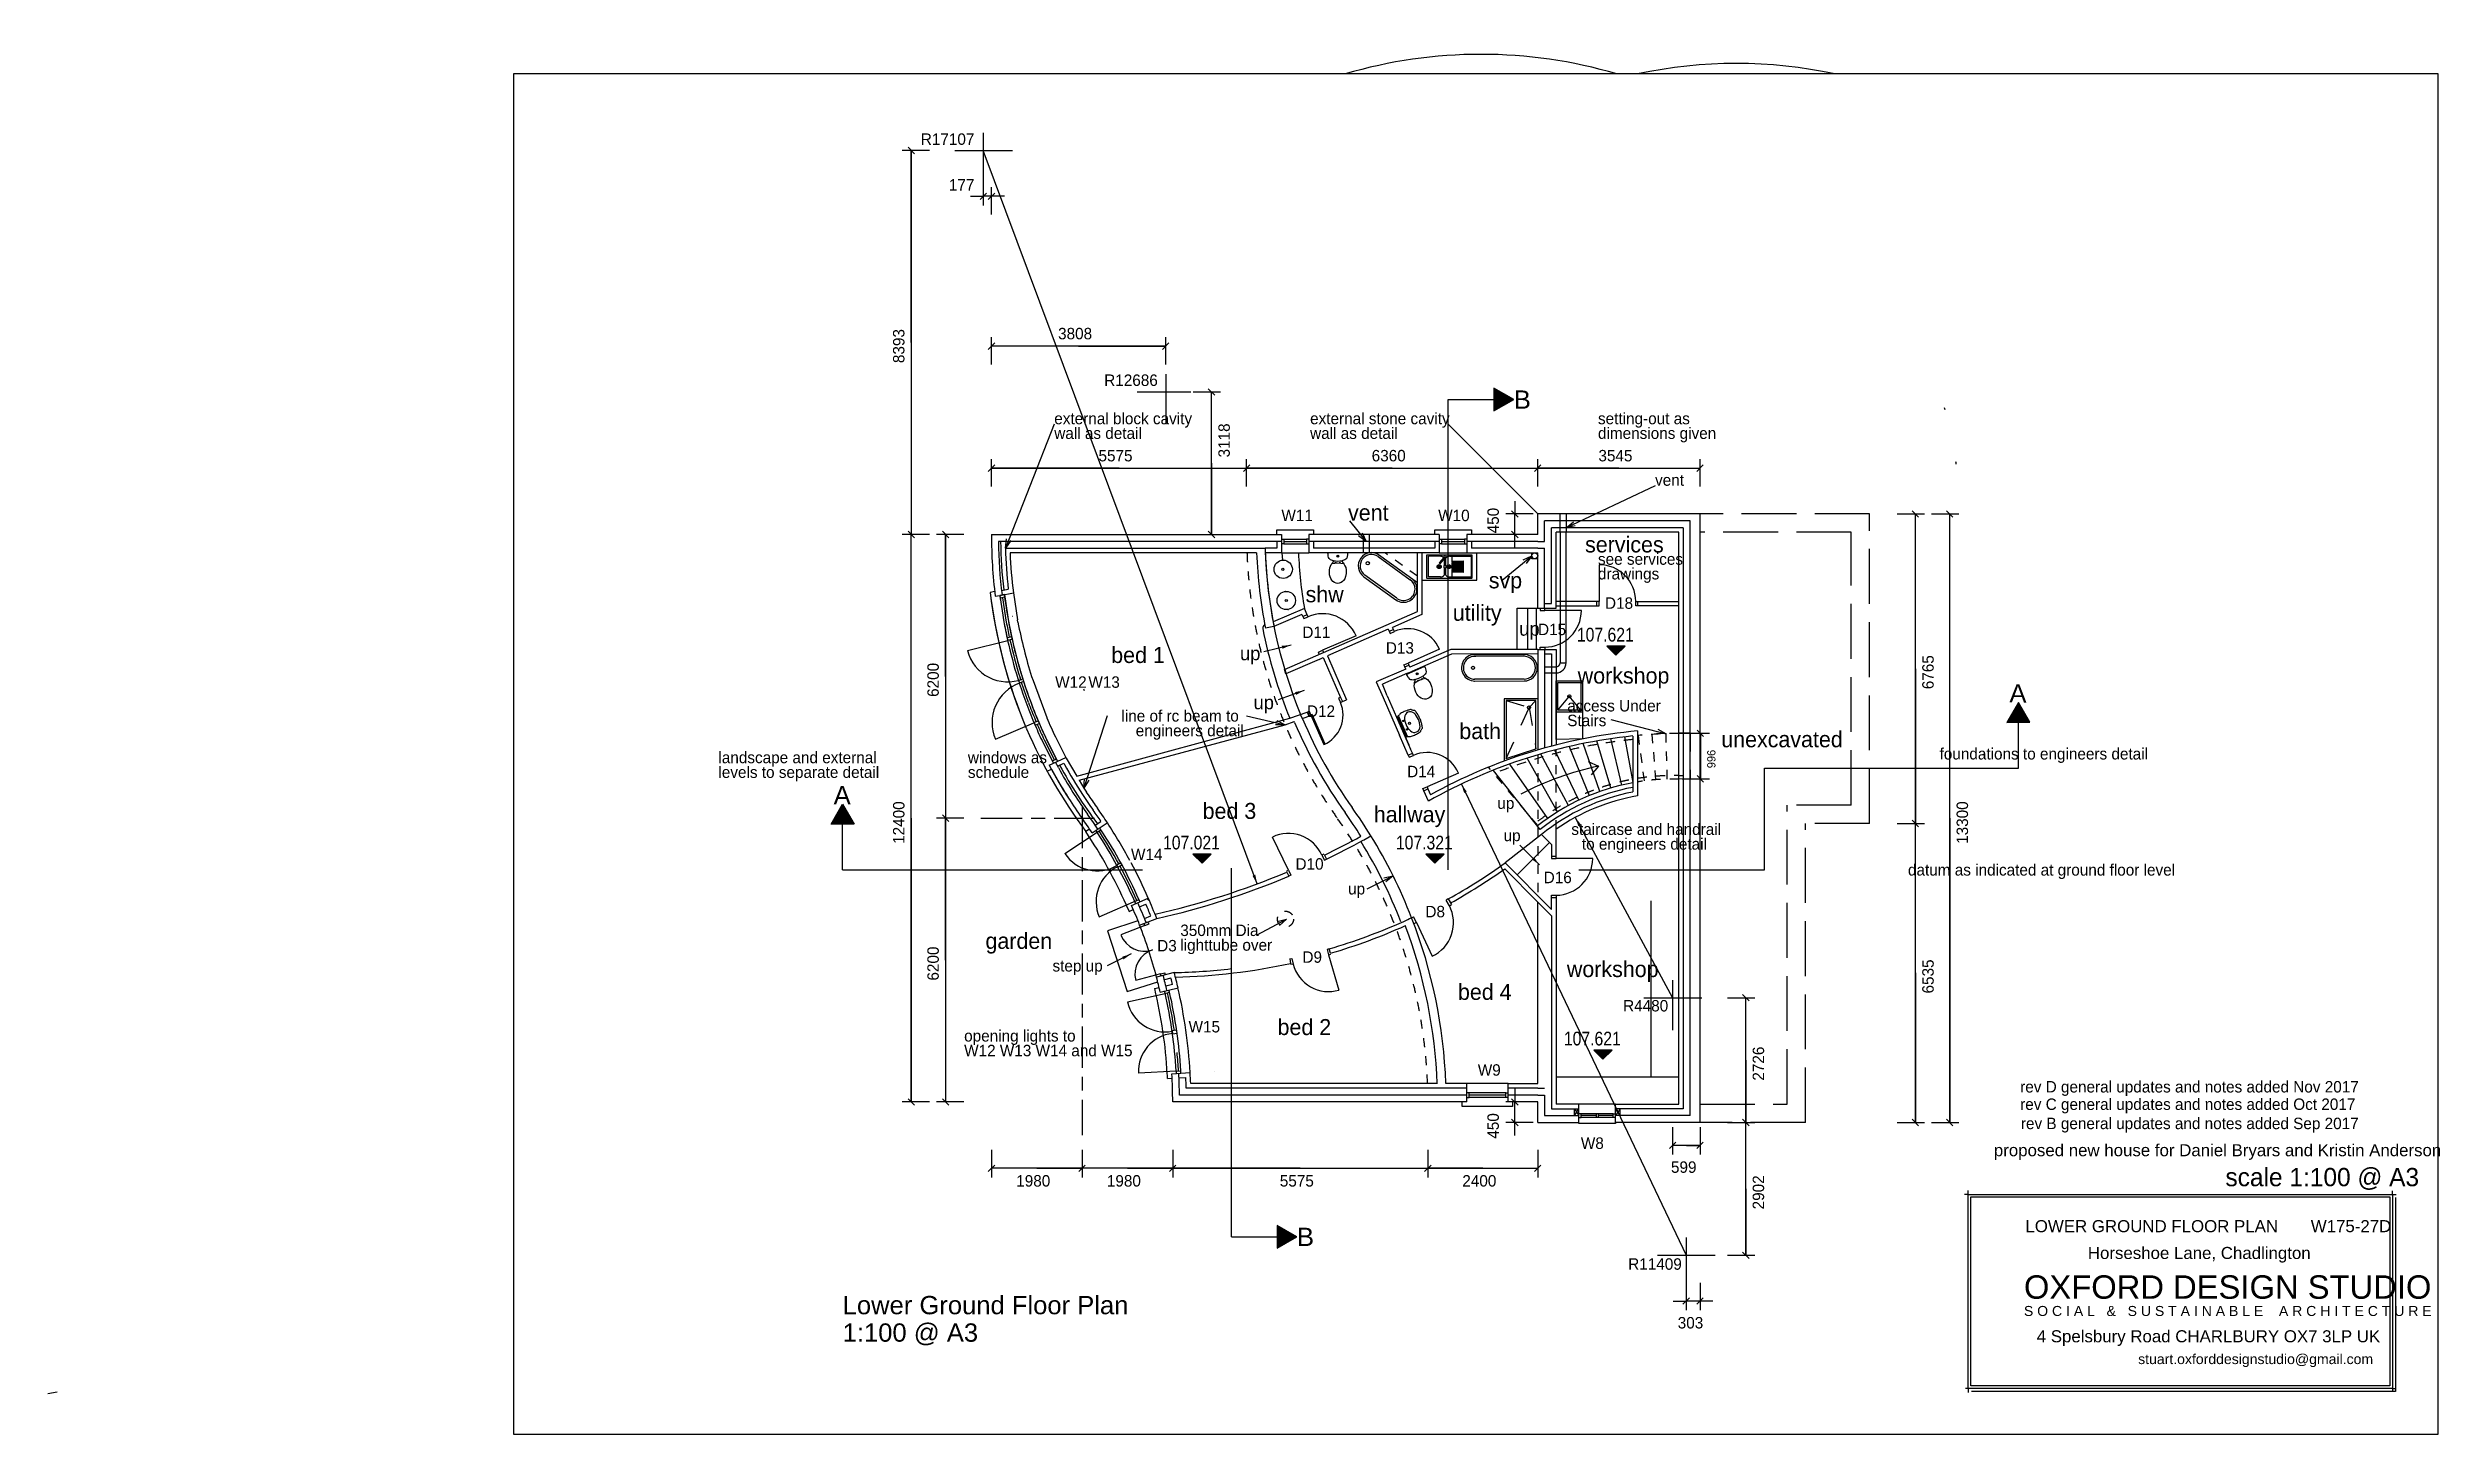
# Model space of a CAD drawing. Header units: millimetres. Extents: x -31195 to 21067, y -14865 to 15436.
import ezdxf

# ---------------------------------------------------------------- set-up
doc = ezdxf.new("R2010")
doc.units = ezdxf.units.MM
for name, pattern in [('CENTER', [16, 9, -2, 3, -2]), ('DASHDOT', [16, 12, -4]), ('DOT', [16, 4, -4, 4, -4]), ('HIDDEN', [16, 2, -2, 2, -2, 2, -2, 2, -2])]:
    doc.linetypes.add(name, pattern=pattern)
for name, color, linetype, true_color in [('00_-_ELEVATIONS', 7, 'Continuous', 0xffffff), ('1', 7, 'Continuous', 0xffffff), ('CAVITY', 7, 'Continuous', 0xffffff), ('NEW_LGF', 7, 'Continuous', 0xffffff), ('SANITARY', 7, 'Continuous', 0xffffff)]:
    doc.layers.add(name, color=color, linetype=linetype, true_color=true_color)
doc.styles.add('ARIAL', font='ARIAL.TTF', dxfattribs={"height": 0.2})
doc.styles.add('ARIALN', font='ARIALN.TTF', dxfattribs={"height": 0.2})
doc.dimstyles.new('ISO-25', dxfattribs={"dimtxt": 2.5, "dimasz": 2.5, "dimexe": 1.25, "dimexo": 0.625, "dimtad": 1, "dimtxsty": 'Standard', "dimcen": 2.5, "dimadec": 0, "dimazin": 0, "dimtfac": 1, "dimtmove": 0, "dimatfit": 3, "dimfxl": 1, "dimarcsym": 0})

# ---------------------------------------------------------------- blocks, each defined once
blk = doc.blocks.new('6CC99277')
at = {"layer": '00_-_ELEVATIONS', "ltscale": 100}
blk.add_hatch(color=15, dxfattribs=at).paths.add_polyline_path([(783, 200), (1183, 200), (983, 0)])
at = {"layer": '00_-_ELEVATIONS', "color": 2, "linetype": 'Continuous', "ltscale": 100}
for p, q in [((783, 200), (983, 0)), ((1183, 200), (783, 200)), ((983, 0), (1183, 200))]:
    blk.add_line(p, q, dxfattribs=at)
at = {"layer": '00_-_ELEVATIONS', "color": 15, "ltscale": 100, "style": 'ARIALN'}
blk.add_text('107.321', height=300, rotation=359.9494, dxfattribs=at).set_placement((129, 301))
blk = doc.blocks.new('A3E61BD9')
at = {"layer": '00_-_ELEVATIONS', "linetype": 'Continuous', "ltscale": 100}
blk.add_hatch(color=15, dxfattribs=at).paths.add_polyline_path([(783, 200), (1183, 200), (983, 0)])
at = {"layer": '00_-_ELEVATIONS', "color": 2, "linetype": 'Continuous', "ltscale": 100}
for p, q in [((783, 200), (983, 0)), ((1183, 200), (783, 200)), ((983, 0), (1183, 200))]:
    blk.add_line(p, q, dxfattribs=at)
at = {"layer": '00_-_ELEVATIONS', "color": 15, "linetype": 'Continuous', "ltscale": 100, "style": 'ARIALN'}
blk.add_text('107.621', height=300, rotation=359.9494, dxfattribs=at).set_placement((129, 301))
blk = doc.blocks.new('4D7E661E')
at = {"layer": '00_-_ELEVATIONS', "linetype": 'Continuous', "ltscale": 100}
blk.add_hatch(color=15, dxfattribs=at).paths.add_polyline_path([(783, 200), (1183, 200), (983, 0)])
at = {"layer": '00_-_ELEVATIONS', "color": 2, "linetype": 'Continuous', "ltscale": 100}
for p, q in [((783, 200), (983, 0)), ((1183, 200), (783, 200)), ((983, 0), (1183, 200))]:
    blk.add_line(p, q, dxfattribs=at)
at = {"layer": '00_-_ELEVATIONS', "color": 15, "linetype": 'Continuous', "ltscale": 100, "style": 'ARIALN'}
blk.add_text('107.021', height=300, rotation=359.9494, dxfattribs=at).set_placement((129, 301))
blk = doc.blocks.new('8D348670')
at = {"layer": '00_-_ELEVATIONS', "linetype": 'Continuous', "ltscale": 100}
blk.add_hatch(color=15, dxfattribs=at).paths.add_polyline_path([(783, 200), (1183, 200), (983, 0)])
at = {"layer": '00_-_ELEVATIONS', "color": 2, "linetype": 'Continuous', "ltscale": 100}
for p, q in [((783, 200), (983, 0)), ((1183, 200), (783, 200)), ((983, 0), (1183, 200))]:
    blk.add_line(p, q, dxfattribs=at)
at = {"layer": '00_-_ELEVATIONS', "color": 15, "linetype": 'Continuous', "ltscale": 100, "style": 'ARIALN'}
blk.add_text('107.621', height=300, rotation=359.9494, dxfattribs=at).set_placement((129, 301))
blk = doc.blocks.new('0E41D009')
at = {"layer": 'NEW_LGF', "linetype": 'Continuous', "ltscale": 100}
for points in [[(26357, 3225), (26107, 3657), (25857, 3224)], [(172, 1000), (422, 1433), (672, 1000)]]:
    blk.add_hatch(color=15, dxfattribs=at).paths.add_polyline_path(points)
at = {"layer": 'NEW_LGF', "color": 1, "linetype": 'Continuous', "ltscale": 100}
for p, q in [((26107, 3657), (25857, 3224)), ((25857, 3224), (26357, 3225)), ((26357, 3225), (26107, 3657)), ((26107, 2225), (26107, 3225)), ((20557, 0), (20557, 2225)), ((20557, 2225), (26107, 2225)), ((172, 1000), (422, 1433)), ((422, 1433), (672, 1000)), ((672, 1000), (172, 1000)), ((422, 0), (422, 1000)), ((422, 0), (6973, 0)), ((16507, 0), (20557, 0))]:
    blk.add_line(p, q, dxfattribs=at)
at = {"layer": 'NEW_LGF', "color": 15, "linetype": 'Continuous', "ltscale": 100, "style": 'ARIAL'}
for p in [(25910, 3658), (225, 1433)]:
    blk.add_text('A', height=400, rotation=359.9494, dxfattribs=at).set_placement(p)
blk = doc.blocks.new('FD3DCC41')
at = {"layer": 'NEW_LGF', "linetype": 'Continuous', "ltscale": 100}
for points in [[(5737, 18426), (5737, 18926), (6170, 18676)], [(1000, 126), (1000, 626), (1433, 376)]]:
    blk.add_hatch(color=15, dxfattribs=at).paths.add_polyline_path(points)
at = {"layer": 'NEW_LGF', "color": 1, "linetype": 'Continuous', "ltscale": 100}
for p, q in [((6170, 18676), (5737, 18926)), ((5737, 18926), (5737, 18426)), ((4737, 18676), (5737, 18676)), ((4737, 8398), (4737, 18676)), ((5737, 18426), (6170, 18676)), ((0, 376), (0, 8431)), ((1433, 376), (1000, 626)), ((1000, 626), (1000, 126)), ((0, 376), (1000, 376)), ((1000, 126), (1433, 376))]:
    blk.add_line(p, q, dxfattribs=at)
at = {"layer": 'NEW_LGF', "color": 15, "linetype": 'Continuous', "ltscale": 100, "style": 'ARIAL'}
for p in [(6170, 18476), (1433, 176)]:
    blk.add_text('B', height=400, rotation=359.9494, dxfattribs=at).set_placement(p)
blk = doc.blocks.new('4AB9A74F')
at = {"layer": 'NEW_LGF', "color": 2, "linetype": 'Continuous', "ltscale": 100}
for p, q in [((0, 0), (160, 130)), ((202, 40), (0, 0))]:
    blk.add_line(p, q, dxfattribs=at)
blk = doc.blocks.new('29D49209')
at = {"layer": 'NEW_LGF', "color": 2, "linetype": 'Continuous', "ltscale": 100}
for p, q in [((206, 0), (0, 1)), ((25, 98), (206, 0))]:
    blk.add_line(p, q, dxfattribs=at)
blk = doc.blocks.new('3452B29D')
at = {"layer": '1', "color": 1, "linetype": 'Continuous', "ltscale": 100}
for p, q in [((900, 425), (100, 425)), ((100, 0), (100, 25)), ((900, 0), (100, 0)), ((900, 25), (900, 0))]:
    blk.add_line(p, q, dxfattribs=at)
at = {"layer": '1', "color": 3, "linetype": 'Continuous', "ltscale": 100}
for p, q in [((150, 213), (100, 213)), ((100, 138), (150, 138)), ((150, 138), (150, 213)), ((850, 213), (150, 213)), ((475, 175), (150, 175)), ((850, 138), (150, 138)), ((475, 213), (475, 138)), ((525, 138), (525, 213)), ((850, 175), (525, 175)), ((850, 138), (850, 213)), ((850, 213), (900, 213)), ((900, 138), (850, 138))]:
    blk.add_line(p, q, dxfattribs=at)
blk = doc.blocks.new('82318BB3')
at = {"layer": 'NEW_LGF', "color": 2, "linetype": 'Continuous', "ltscale": 100}
for p, q in [((0, 77), (186, 166)), ((186, 166), (64, 0))]:
    blk.add_line(p, q, dxfattribs=at)
blk = doc.blocks.new('2E69A97A')
at = {"layer": 'NEW_LGF', "color": 2, "linetype": 'Continuous', "ltscale": 100}
for p, q in [((0, 0), (27, 204)), ((120, 168), (0, 0))]:
    blk.add_line(p, q, dxfattribs=at)
blk = doc.blocks.new('CE904E3C')
at = {"layer": 'NEW_LGF', "color": 4, "linetype": 'Continuous', "ltscale": 100}
for p, q in [((2079, 15629), (2221, 15771)), ((7654, 15629), (7796, 15771)), ((7796, 15771), (7654, 15629)), ((14014, 15629), (14156, 15771)), ((14156, 15771), (14014, 15629)), ((17701, 15771), (17559, 15629)), ((13656, 14629), (13514, 14771)), ((22264, 14771), (22406, 14629)), ((23014, 14771), (23156, 14629)), ((329, 14321), (471, 14179)), ((1079, 14321), (1221, 14179)), ((13514, 14321), (13656, 14179)), ((1221, 7979), (1079, 8121)), ((22264, 8006), (22406, 7864)), ((471, 1779), (329, 1921)), ((1221, 1779), (1079, 1921)), ((13656, 1779), (13514, 1921)), ((13514, 1471), (13656, 1329)), ((22406, 1329), (22264, 1471)), ((23156, 1329), (23014, 1471)), ((2079, 329), (2221, 471)), ((4201, 471), (4059, 329)), ((4059, 329), (4201, 471)), ((6181, 471), (6039, 329)), ((6039, 329), (6181, 471)), ((11756, 471), (11614, 329)), ((14156, 471), (14014, 329))]:
    blk.add_line(p, q, dxfattribs=at)
at = {"layer": 'NEW_LGF', "color": 2, "linetype": 'Continuous', "ltscale": 100}
for p, q in [((2150, 15300), (2150, 15900)), ((4938, 15700), (2150, 15700)), ((2150, 15700), (7725, 15700)), ((4938, 15700), (7725, 15700)), ((7725, 15300), (7725, 15900)), ((7725, 15300), (7725, 15900)), ((10905, 15700), (7725, 15700)), ((7725, 15700), (14085, 15700)), ((10905, 15700), (14085, 15700)), ((14085, 15300), (14085, 15900)), ((14085, 15300), (14085, 15900)), ((15858, 15700), (14085, 15700)), ((14085, 15700), (17630, 15700)), ((15858, 15700), (17630, 15700)), ((17630, 15300), (17630, 15900)), ((13985, 14700), (13385, 14700)), ((13585, 14983), (13585, 14700)), ((13585, 14250), (13585, 14700)), ((21935, 14700), (22535, 14700)), ((22335, 7935), (22335, 14700)), ((22335, 11318), (22335, 14700)), ((22685, 14700), (23285, 14700)), ((23085, 1400), (23085, 14700)), ((23085, 8050), (23085, 14700)), ((800, 14250), (200, 14250)), ((400, 1850), (400, 14250)), ((400, 8050), (400, 14250)), ((1550, 14250), (950, 14250)), ((1150, 11150), (1150, 14250)), ((1150, 14250), (1150, 8050)), ((13985, 14250), (13385, 14250)), ((13585, 13967), (13585, 14250)), ((1150, 11150), (1150, 8050)), ((22335, 11318), (22335, 7935)), ((400, 8050), (400, 1850)), ((1550, 8050), (950, 8050)), ((1550, 8050), (950, 8050)), ((1150, 4950), (1150, 8050)), ((1150, 8050), (1150, 1850)), ((21935, 7935), (22535, 7935)), ((21935, 7935), (22535, 7935)), ((22335, 1400), (22335, 7935)), ((22335, 4668), (22335, 7935)), ((23085, 8050), (23085, 1400)), ((1150, 4950), (1150, 1850)), ((22335, 4668), (22335, 1400)), ((13585, 2133), (13585, 1850)), ((800, 1850), (200, 1850)), ((1550, 1850), (950, 1850)), ((13985, 1850), (13385, 1850)), ((13585, 1400), (13585, 1850)), ((13985, 1400), (13385, 1400)), ((13585, 1117), (13585, 1400)), ((21935, 1400), (22535, 1400)), ((22685, 1400), (23285, 1400)), ((2150, 800), (2150, 200)), ((4130, 800), (4130, 200)), ((4130, 800), (4130, 200)), ((6110, 800), (6110, 200)), ((6110, 800), (6110, 200)), ((11685, 800), (11685, 200)), ((11685, 800), (11685, 200)), ((14085, 800), (14085, 200)), ((4130, 400), (2150, 400)), ((3140, 400), (2150, 400)), ((3140, 400), (4130, 400)), ((6110, 400), (4130, 400)), ((5120, 400), (4130, 400)), ((5120, 400), (6110, 400)), ((8898, 400), (6110, 400)), ((6110, 400), (11685, 400)), ((8898, 400), (11685, 400)), ((12885, 400), (11685, 400)), ((11685, 400), (14085, 400)), ((12885, 400), (14085, 400))]:
    blk.add_line(p, q, dxfattribs=at)
at = {"layer": 'NEW_LGF', "color": 1, "linetype": 'CENTER', "ltscale": 100}
for p, q in [((1921, 8050), (4403, 8050)), ((4130, 8296), (4130, 1121))]:
    blk.add_line(p, q, dxfattribs=at)
at = {"layer": 'NEW_LGF', "color": 3, "linetype": 'Continuous', "ltscale": 100}
for s, p in [('5575', (4489, 15850)), ('6360', (10457, 15850)), ('3545', (15410, 15850)), ('1980', (2692, 0)), ('1980', (4672, 0)), ('5575', (8450, 0)), ('2400', (12437, 0))]:
    blk.add_text(s, height=250, dxfattribs=at).set_placement(p)
for s, p in [('450', (13235, 14277)), ('6765', (22735, 10870)), ('6200', (1000, 10702)), ('12400', (250, 7490)), ('13300', (23485, 7490)), ('6200', (1000, 4502)), ('6535', (22735, 4220)), ('450', (13235, 1046))]:
    blk.add_text(s, height=250, rotation=90, dxfattribs=at).set_placement(p)
blk = doc.blocks.new('8F75C340')
at = {"layer": 'NEW_LGF', "color": 2, "linetype": 'Continuous', "ltscale": 100}
for p, q in [((0, 88), (200, 139)), ((200, 139), (47, 0))]:
    blk.add_line(p, q, dxfattribs=at)
blk = doc.blocks.new('3EC2DB60')
at = {"layer": 'NEW_LGF', "color": 2, "linetype": 'Continuous', "ltscale": 100}
for p, q in [((20, 825), (40, 779)), ((40, 779), (132, 819)), ((132, 819), (112, 865)), ((360, 46), (451, 86)), ((379, 0), (360, 46)), ((451, 86), (471, 40))]:
    blk.add_line(p, q, dxfattribs=at)
at = {"layer": 'NEW_LGF', "color": 4, "linetype": 'Continuous', "ltscale": 100}
blk.add_line((1185, 405), (451, 86), dxfattribs=at)
at = {"layer": 'NEW_LGF', "color": 2, "linetype": 'Continuous', "ltscale": 100}
blk.add_arc((451, 86), 800, 23.5449, 113.5449, dxfattribs=at)
blk.add_arc((451, 86), 800, 23.5449, 113.5449, dxfattribs=at)
blk = doc.blocks.new('3E57DA46')
at = {"layer": 'NEW_LGF', "color": 2, "linetype": 'Continuous', "ltscale": 100}
for p, q in [((0, 400), (0, 500)), ((0, 500), (800, 500)), ((100, 300), (150, 300)), ((150, 200), (100, 200)), ((100, 0), (700, 0)), ((150, 300), (150, 200)), ((150, 250), (650, 250)), ((700, 300), (650, 300)), ((650, 300), (650, 200)), ((650, 200), (700, 200)), ((800, 500), (800, 400))]:
    blk.add_line(p, q, dxfattribs=at)
at = {"layer": 'NEW_LGF', "color": 1, "linetype": 'Continuous', "ltscale": 100}
for p, q in [((150, 300), (650, 300)), ((150, 200), (650, 200))]:
    blk.add_line(p, q, dxfattribs=at)
blk = doc.blocks.new('01169B87')
at = {"layer": 'NEW_LGF', "color": 2, "linetype": 'Continuous', "ltscale": 100}
for p, q in [((0, 0), (0, 100)), ((1100, 0), (0, 0)), ((1000, 500), (100, 500)), ((150, 300), (100, 300)), ((100, 200), (150, 200)), ((150, 200), (150, 300)), ((950, 250), (150, 250)), ((950, 200), (950, 300)), ((950, 300), (1000, 300)), ((1000, 200), (950, 200)), ((1100, 100), (1100, 0))]:
    blk.add_line(p, q, dxfattribs=at)
at = {"layer": 'NEW_LGF', "color": 1, "linetype": 'Continuous', "ltscale": 100}
for p, q in [((950, 300), (150, 300)), ((950, 200), (150, 200))]:
    blk.add_line(p, q, dxfattribs=at)
blk = doc.blocks.new('85017627')
at = {"layer": 'NEW_LGF', "color": 2, "linetype": 'Continuous', "ltscale": 100}
for p, q in [((0, 90), (201, 134)), ((201, 134), (45, 0))]:
    blk.add_line(p, q, dxfattribs=at)
blk = doc.blocks.new('94EE07B0')
at = {"layer": 'NEW_LGF', "color": 2, "linetype": 'Continuous', "ltscale": 100}
for p, q in [((0, 900), (0, 850)), ((0, 850), (100, 850)), ((100, 850), (100, 900)), ((0, 0), (0, 50)), ((0, 50), (100, 50)), ((100, 50), (100, 0))]:
    blk.add_line(p, q, dxfattribs=at)
at = {"layer": 'NEW_LGF', "color": 4, "linetype": 'Continuous', "ltscale": 100}
blk.add_line((900, 850), (100, 850), dxfattribs=at)
at = {"layer": 'NEW_LGF', "color": 2, "linetype": 'Continuous', "ltscale": 100}
blk.add_arc((100, 850), 800, 270, 0, dxfattribs=at)
blk.add_arc((100, 850), 800, 270, 0, dxfattribs=at)
blk = doc.blocks.new('2FFCC2E1')
at = {"layer": 'NEW_LGF', "color": 4, "linetype": 'Continuous', "ltscale": 100}
for p, q in [((520, 1198), (0, 994)), ((861, 142), (321, 0))]:
    blk.add_line(p, q, dxfattribs=at)
at = {"layer": 'NEW_LGF', "color": 2, "linetype": 'Continuous', "ltscale": 100}
for p, q in [((520, 1198), (613, 1235)), ((862, 143), (959, 167))]:
    blk.add_line(p, q, dxfattribs=at)
for centre, radius, start, end in [((-9566, -2654), 10696, 14.7489, 21.1732), ((-9566, -2654), 10696, 14.7489, 21.1732), ((-8585, -2338), 9768, 21.2251, 21.5184), ((-8585, -2338), 9768, 21.2251, 21.5184), ((-8585, -2338), 9868, 21.2281, 21.5149), ((-8585, -2338), 9868, 21.2281, 21.5149), ((520, 1198), 559, 201.5184, 287.8736), ((520, 1198), 559, 201.5184, 287.8736), ((862, 139), 558, 107.8736, 194.3755), ((862, 139), 558, 107.8736, 194.3755), ((-8587, -2331), 9768, 14.3755, 14.6688), ((-8587, -2331), 9768, 14.3755, 14.6688), ((-8587, -2331), 9868, 14.3793, 14.6658), ((-8587, -2331), 9868, 14.3793, 14.6658)]:
    blk.add_arc(centre, radius, start, end, dxfattribs=at)
blk = doc.blocks.new('795BAB9C')
at = {"layer": 'NEW_LGF', "color": 2, "linetype": 'HIDDEN', "ltscale": 100}
blk.add_circle((175, 175), 175, dxfattribs=at)
blk.add_arc((175, 175), 175, 0, 0, dxfattribs=at)
blk = doc.blocks.new('0ABFCDF9')
at = {"layer": 'NEW_LGF', "color": 1, "linetype": 'Continuous', "ltscale": 100}
for radius, start, end in [(10596, 203.157, 205.4429), (10596, 203.157, 205.4429), (10496, 203.1595, 205.443), (10496, 203.1595, 205.443)]:
    blk.add_arc((9742, 5758), radius, start, end, dxfattribs=at)
at = {"layer": 'NEW_LGF', "color": 2, "linetype": 'Continuous', "ltscale": 100}
for radius, start, end in [(10296, 202.8866, 205.4432), (10296, 202.8866, 205.4432), (10696, 208.3413, 212.5726), (10696, 208.3413, 212.5726), (10546, 208.8846, 212.301), (10546, 208.8846, 212.301)]:
    blk.add_arc((9742, 5758), radius, start, end, dxfattribs=at)
blk = doc.blocks.new('12101a2t')
at = {"layer": 'NEW_LGF', "color": 1, "linetype": 'Continuous', "ltscale": 100}
for p, q in [((109, 530), (90, 520)), ((127, 539), (109, 530)), ((151, 549), (127, 539)), ((174, 559), (151, 549)), ((198, 568), (174, 559)), ((227, 578), (198, 568)), ((244, 583), (227, 578)), ((262, 588), (244, 583)), ((285, 594), (262, 588)), ((289, 595), (285, 594)), ((293, 595), (289, 595)), ((299, 594), (293, 595)), ((304, 592), (299, 594)), ((311, 588), (304, 592)), ((321, 584), (311, 588)), ((332, 580), (321, 584)), ((345, 576), (332, 580)), ((357, 574), (345, 576)), ((369, 573), (357, 574)), ((374, 573), (369, 573)), ((378, 572), (374, 573)), ((381, 571), (378, 572)), ((384, 568), (381, 571)), ((388, 565), (384, 568)), ((400, 550), (388, 565)), ((412, 535), (400, 550)), ((426, 516), (412, 535)), ((0, 385), (34, 400)), ((4, 445), (3, 443)), ((3, 443), (3, 441)), ((3, 441), (4, 440)), ((5, 446), (4, 445)), ((4, 440), (23, 395)), ((9, 449), (5, 446)), ((19, 454), (9, 449)), ((28, 462), (19, 454)), ((23, 395), (175, 47)), ((27, 449), (217, 12)), ((39, 471), (28, 462)), ((48, 482), (39, 471)), ((54, 492), (48, 482)), ((57, 498), (54, 492)), ((59, 501), (57, 498)), ((62, 504), (59, 501)), ((64, 506), (62, 504)), ((69, 510), (64, 506)), ((90, 520), (69, 510)), ((153, 37), (186, 52)), ((175, 47), (194, 4)), ((194, 4), (195, 2)), ((195, 2), (196, 1)), ((196, 1), (198, 0)), ((198, 0), (199, 0)), ((199, 0), (201, 0)), ((201, 0), (208, 3)), ((208, 3), (219, 6)), ((219, 6), (233, 8)), ((233, 8), (241, 8)), ((241, 8), (250, 8)), ((250, 8), (259, 6)), ((259, 6), (267, 5)), ((267, 5), (272, 3)), ((272, 3), (276, 2)), ((276, 2), (281, 2)), ((281, 2), (286, 3)), ((286, 3), (289, 4)), ((289, 4), (311, 12)), ((311, 12), (333, 20)), ((333, 20), (350, 27)), ((350, 27), (374, 37)), ((374, 37), (397, 47)), ((397, 47), (415, 56)), ((415, 56), (437, 68)), ((438, 499), (426, 516)), ((437, 68), (457, 79)), ((447, 483), (438, 499)), ((458, 466), (447, 483)), ((457, 79), (478, 92)), ((468, 449), (458, 466)), ((477, 430), (468, 449)), ((485, 415), (477, 430)), ((478, 92), (498, 104)), ((494, 394), (485, 415)), ((502, 375), (494, 394)), ((498, 104), (502, 107)), ((510, 356), (502, 375)), ((502, 107), (505, 111)), ((505, 111), (507, 114)), ((507, 114), (510, 121)), ((516, 338), (510, 356)), ((510, 121), (512, 127)), ((512, 127), (515, 138)), ((515, 138), (520, 149)), ((522, 319), (516, 338)), ((520, 149), (525, 159)), ((528, 298), (522, 319)), ((525, 159), (532, 170)), ((533, 280), (528, 298)), ((532, 170), (540, 179)), ((537, 259), (533, 280)), ((541, 240), (537, 259)), ((540, 179), (544, 184)), ((544, 220), (541, 240)), ((547, 199), (544, 220)), ((544, 184), (546, 190)), ((546, 190), (547, 193)), ((547, 196), (547, 199)), ((547, 193), (547, 196))]:
    blk.add_line(p, q, dxfattribs=at)
for centre, radius in [((132, 345), 15), ((212, 161), 15), ((264, 293), 22.5)]:
    blk.add_circle(centre, radius, dxfattribs=at)
for centre, radius, start, end in [((282, 422), 125, 46.2542, 180.8327), ((282, 422), 125, 46.2542, 180.8327), ((132, 345), 15, 0, 0), ((554, 425), 397, 180.7678, 204.2433), ((554, 425), 397, 180.7678, 204.2433), ((561, 417), 400, 202.7749, 226.2579), ((561, 417), 400, 202.7749, 226.2579), ((212, 161), 15, 0, 0), ((264, 293), 22.5, 0, 0), ((371, 219), 125, 226.2613, 0.8328), ((371, 219), 125, 226.2613, 0.8328), ((92, 224), 400, 22.7759, 46.2539), ((92, 224), 400, 22.7759, 46.2539), ((96, 215), 400, 0.834, 24.1824), ((96, 215), 400, 0.834, 24.1824)]:
    blk.add_arc(centre, radius, start, end, dxfattribs=at)
blk = doc.blocks.new('52ED8204')
at = {"layer": 'NEW_LGF', "color": 3, "linetype": 'Continuous', "ltscale": 100}
for p, q in [((0, 292), (229, 191)), ((229, 191), (68, 0))]:
    blk.add_line(p, q, dxfattribs=at)
blk = doc.blocks.new('4D25BE43')
at = {"layer": 'NEW_LGF', "color": 2, "linetype": 'Continuous', "ltscale": 100}
for p, q in [((0, 90), (201, 134)), ((201, 134), (45, 0))]:
    blk.add_line(p, q, dxfattribs=at)
blk = doc.blocks.new('67AC3639')
at = {"layer": '1', "color": 1, "linetype": 'DOT', "ltscale": 100}
for p, q in [((3700, 1860), (3950, 1861)), ((3700, 860), (3700, 1860)), ((3950, 1861), (3950, 865)), ((3950, 865), (3700, 860))]:
    blk.add_line(p, q, dxfattribs=at)
at = {"layer": '1', "color": 2, "linetype": 'Continuous', "ltscale": 100}
blk.add_line((0, 1188), (832, 0), dxfattribs=at)
at = {"layer": '1', "color": 1, "linetype": 'DOT', "ltscale": 100}
for start, end in [(89.559, 90.8145), (89.559, 90.8145), (88.3032, 88.4791), (88.3032, 88.4791)]:
    blk.add_arc((3862, -9547), 11409, start, end, dxfattribs=at)
blk = doc.blocks.new('41D1A317')
at = {"layer": 'NEW_LGF', "color": 1, "linetype": 'Continuous', "ltscale": 100}
for p, q in [((21986, 21192), (20918, 18480)), ((30592, 21192), (32548, 19230)), ((35111, 19847), (33166, 18930)), ((28438, 19080), (28798, 18630)), ((31773, 17780), (32418, 18315)), ((33888, 18120), (33888, 18120)), ((34145, 14735), (35352, 14428)), ((26417, 10029), (27057, 10374)), ((200, 33), (0, 0))]:
    blk.add_line(p, q, dxfattribs=at)
at = {"layer": 'NEW_LGF', "color": 3, "linetype": 'Continuous', "ltscale": 100}
for p, q in [((29703, 15749), (29795, 15789)), ((29170, 15219), (29530, 14394)), ((29262, 15259), (29771, 14091)), ((28818, 11039), (29387, 11322))]:
    blk.add_line(p, q, dxfattribs=at)
at = {"layer": 'NEW_LGF', "color": 2, "linetype": 'Continuous', "ltscale": 100}
for p, q in [((35700, 14436), (36300, 14436)), ((36100, 13938), (36100, 14436)), ((36100, 14436), (36100, 13440)), ((36100, 13938), (36100, 13440)), ((35700, 13440), (36300, 13440)), ((32548, 6680), (32698, 6680)), ((32548, 6530), (32698, 6530))]:
    blk.add_line(p, q, dxfattribs=at)
at = {"layer": 'NEW_LGF', "color": 4, "linetype": 'Continuous', "ltscale": 100}
for p, q in [((36030, 14507), (36171, 14366)), ((36171, 13370), (36030, 13511)), ((37023, 8727), (37164, 8586)), ((37023, 6001), (37164, 5860)), ((35423, 5360), (35565, 5501)), ((36164, 5501), (36023, 5360)), ((37164, 2957), (37023, 3099)), ((35861, 2099), (35720, 1957)), ((36023, 1957), (36164, 2099))]:
    blk.add_line(p, q, dxfattribs=at)
at = {"layer": 'NEW_LGF', "color": 1, "linetype": 'HIDDEN', "ltscale": 100}
blk.add_line((32548, 12418), (31472, 13696), dxfattribs=at)
at = {"layer": 'NEW_LGF', "color": 9, "linetype": 'Continuous', "ltscale": 100}
for p, q in [((36693, 8657), (37293, 8657)), ((37093, 5930), (37093, 8657)), ((37093, 7293), (37093, 8657)), ((37093, 7293), (37093, 5930)), ((35494, 5830), (35494, 5230)), ((36093, 5830), (36093, 5230)), ((36693, 5930), (37293, 5930)), ((36693, 5930), (37293, 5930)), ((37093, 3028), (37093, 5930)), ((37093, 4479), (37093, 5930)), ((36093, 5430), (35494, 5430)), ((35794, 5430), (35494, 5430)), ((35794, 5430), (36093, 5430)), ((37093, 4479), (37093, 3028)), ((36693, 3028), (37293, 3028)), ((35790, 2428), (35790, 1828)), ((36093, 2428), (36093, 1828)), ((35508, 2028), (35790, 2028)), ((36093, 2028), (35790, 2028)), ((36376, 2028), (36093, 2028))]:
    blk.add_line(p, q, dxfattribs=at)
at = {"layer": 'NEW_LGF', "color": 1, "linetype": 'HIDDEN', "ltscale": 100}
for centre, radius, start, end in [((35790, 3028), 11334, 95.8855, 111.5521), ((35790, 3028), 11334, 95.8855, 111.5521), ((35499, 8657), 4855, 87.2948, 127.4263), ((35499, 8657), 4855, 87.2948, 127.4263)]:
    blk.add_arc(centre, radius, start, end, dxfattribs=at)
at = {"layer": 'NEW_LGF', "color": 15, "linetype": 'Continuous', "ltscale": 100}
for s, height, p in [('external block cavity ', 250, (21986, 21192)), ('external stone cavity ', 250, (27575, 21192)), ('setting-out as', 250, (33864, 21192)), ('wall as detail', 250, (21986, 20871)), ('wall as detail', 250, (27575, 20871)), ('dimensions given', 250, (33864, 20871)), ('vent', 250, (35111, 19847)), ('vent', 350, (28404, 19086)), ('services', 350, (33582, 18389)), ('see services', 250, (33864, 18120)), ('svp', 350, (31478, 17605)), ('drawings', 250, (33864, 17799)), ('shw', 350, (27476, 17300)), ('utility', 350, (30692, 16896)), ('up', 300, (32143, 16570)), ('bed 1', 350, (23230, 15973)), ('up', 300, (26043, 16034)), ('workshop', 350, (33421, 15523)), ('up', 300, (26339, 14961)), ('access Under', 250, (33192, 14914)), ('bath', 350, (30835, 14309)), ('Stairs', 250, (33192, 14592)), ('unexcavated', 350, (36557, 14131)), ('landscape and external', 250, (14649, 13783)), ('levels to separate detail', 250, (14649, 13462)), ('windows as', 250, (20099, 13783)), ('schedule', 250, (20099, 13462)), ('bed 3', 350, (25227, 12565)), ('hallway', 350, (28967, 12490)), ('up', 250, (31665, 12785)), ('up', 250, (31802, 12079)), ('up', 250, (28405, 10914)), ('garden', 350, (20483, 9725)), ('350mm Dia', 250, (24739, 10006)), ('lighttube over', 250, (24739, 9685)), ('workshop', 350, (33184, 9109)), ('bed 4', 350, (30805, 8610)), ('opening lights to', 250, (20017, 7700)), ('bed 2', 350, (26864, 7841)), ('W12 W13 W14 and W15', 250, (20017, 7378))]:
    blk.add_text(s, height=height, dxfattribs=at).set_placement(p)
at = {"layer": 'NEW_LGF', "color": 3, "linetype": 'Continuous', "ltscale": 100}
blk.add_text('996', height=180, rotation=90, dxfattribs=at).set_placement((36430, 13674))
at = {"layer": 'NEW_LGF', "color": 9, "linetype": 'Continuous', "ltscale": 100}
for s, p in [('2726', (37493, 6845)), ('2902', (37493, 4031))]:
    blk.add_text(s, height=250, rotation=90, dxfattribs=at).set_placement(p)
for s, p in [('599', (35458, 4830)), ('303', (35606, 1428))]:
    blk.add_text(s, height=250, dxfattribs=at).set_placement(p)
blk = doc.blocks.new('070C3A15')
at = {"layer": 'NEW_LGF', "color": 2, "linetype": 'Continuous', "ltscale": 100}
for p, q in [((0, 0), (27, 204)), ((120, 168), (0, 0))]:
    blk.add_line(p, q, dxfattribs=at)
blk = doc.blocks.new('11B1175A')
at = {"layer": 'NEW_LGF', "color": 2, "linetype": 'Continuous', "ltscale": 100}
blk.add_line((0, 0), (48, 14), dxfattribs=at)
blk = doc.blocks.new('BABB2D99')
at = {"layer": 'NEW_LGF', "color": 2, "linetype": 'Continuous', "ltscale": 100}
for p, q in [((2079, 0), (2079, 3844)), ((0, 0), (2680, 0))]:
    blk.add_line(p, q, dxfattribs=at)
blk = doc.blocks.new('18D58DFA')
at = {"layer": '1', "color": 9, "linetype": 'Continuous', "ltscale": 100}
for p, q in [((1367, 1093), (1367, 0)), ((741, 706), (2002, 706))]:
    blk.add_line(p, q, dxfattribs=at)
blk.add_text('R11409', height=250, dxfattribs=at).set_placement((101, 390))
blk = doc.blocks.new('210E661A')
at = {"layer": 'NEW_LGF', "color": 2, "linetype": 'Continuous', "ltscale": 100}
for p, q in [((1638, 528), (1030, 1651)), ((1861, 641), (1340, 1737)), ((1647, 1814), (2090, 742)), ((2323, 832), (1953, 1881)), ((2561, 909), (2257, 1938)), ((2803, 973), (2560, 1987)), ((3047, 1025), (2863, 2027)), ((1017, 0), (0, 1291)), ((1397, 388), (733, 1559))]:
    blk.add_line(p, q, dxfattribs=at)
for radius, start in [(4780, 100.496), (4780, 100.496), (4680, 100.7229), (4680, 100.7229)]:
    blk.add_arc((3915, -3676), radius, start, 128.236, dxfattribs=at)
blk = doc.blocks.new('64B1ADD3')
at = {"layer": 'NEW_LGF', "color": 2, "linetype": 'Continuous', "ltscale": 100}
for p, q in [((792, 883), (0, 261)), ((260, 0), (968, 705))]:
    blk.add_line(p, q, dxfattribs=at)
blk = doc.blocks.new('CAC6446B')
at = {"layer": 'NEW_LGF', "color": 2, "linetype": 'Continuous', "ltscale": 100}
for p, q in [((27, 1559), (111, 1613)), ((849, 46), (941, 86))]:
    blk.add_line(p, q, dxfattribs=at)
for radius, start, end in [(10796, 33.0885, 33.3539), (10796, 33.0885, 33.3539), (10846, 28.6471, 33.0885), (10846, 28.6471, 33.0885), (10896, 33.0885, 33.3539), (10896, 33.0885, 33.3539), (11096, 28.3859, 33.3539), (11096, 28.3859, 33.3539), (10696, 28.3056, 28.4164), (10696, 28.3056, 28.4164), (10846, 23.9415, 28.383), (10846, 23.9415, 28.383), (11096, 23.6762, 28.0777), (11096, 23.6762, 28.0777), (10796, 23.6762, 23.9415), (10796, 23.6762, 23.9415), (10896, 23.6762, 23.9415), (10896, 23.6762, 23.9415)]:
    blk.add_arc((-9018, -4335), radius, start, end, dxfattribs=at)
at = {"layer": 'NEW_LGF', "color": 1, "linetype": 'Continuous', "ltscale": 100}
for radius in [10896, 10896, 10796, 10796]:
    blk.add_arc((-9018, -4335), radius, 23.9415, 33.0885, dxfattribs=at)
blk = doc.blocks.new('CF24E456')
at = {"layer": 'NEW_LGF', "color": 2, "linetype": 'Continuous', "ltscale": 100}
for p, q in [((0, 0), (0, 900)), ((0, 900), (425, 900)), ((225, 900), (225, 0))]:
    blk.add_line(p, q, dxfattribs=at)
blk = doc.blocks.new('D0E2C167')
at = {"layer": 'NEW_LGF', "color": 1, "linetype": 'HIDDEN', "ltscale": 100}
for p, q in [((649, 61), (624, 1054)), ((150, 22), (20, 1017)), ((399, 48), (322, 1038))]:
    blk.add_line(p, q, dxfattribs=at)
for centre, radius, start, end in [((1062, -10347), 11409, 90.8145, 95.3421), ((1062, -10347), 11409, 90.8145, 95.3421), ((771, -4718), 4780, 88.4186, 99.2794), ((771, -4718), 4780, 88.4186, 99.2794)]:
    blk.add_arc(centre, radius, start, end, dxfattribs=at)
blk = doc.blocks.new('7B7AF237')
at = {"layer": '1', "color": 9, "linetype": 'Continuous', "ltscale": 100}
for p, q in [((800, 8393), (200, 8393)), ((400, 4196), (400, 8393)), ((400, 8393), (400, 0)), ((1348, 8393), (2609, 8393)), ((1973, 8780), (1973, 7687)), ((1690, 7393), (1973, 7393)), ((1973, 7793), (1973, 7193)), ((2150, 7393), (1973, 7393)), ((2150, 6993), (2150, 7593)), ((2433, 7393), (2150, 7393)), ((400, 4196), (400, 0)), ((2150, 3718), (2150, 4318)), ((5958, 3718), (5958, 4318)), ((5958, 4118), (2150, 4118)), ((4054, 4118), (2150, 4118)), ((4054, 4118), (5958, 4118)), ((6558, 3118), (7158, 3118)), ((6958, 0), (6958, 3118)), ((6958, 1559), (6958, 3118)), ((6958, 1559), (6958, 0)), ((6558, 0), (7158, 0)), ((800, 0), (200, 0))]:
    blk.add_line(p, q, dxfattribs=at)
at = {"layer": '1', "color": 4, "linetype": 'Continuous', "ltscale": 100}
for p, q in [((329, 8464), (471, 8322)), ((2044, 7464), (1902, 7322)), ((2079, 7322), (2221, 7464)), ((2079, 4047), (2221, 4188)), ((6028, 4188), (5887, 4047)), ((6887, 3188), (7028, 3047)), ((471, -71), (329, 71)), ((7028, -71), (6887, 71))]:
    blk.add_line(p, q, dxfattribs=at)
at = {"layer": '1', "color": 9, "linetype": 'Continuous', "ltscale": 100}
for s, p in [('R17107', (607, 8518)), ('177', (1220, 7518)), ('3808', (3606, 4268))]:
    blk.add_text(s, height=250, dxfattribs=at).set_placement(p)
for s, p in [('8393', (250, 3748)), ('3118', (7358, 1686))]:
    blk.add_text(s, height=250, rotation=90, dxfattribs=at).set_placement(p)
blk = doc.blocks.new('3A1BD571')
at = {"layer": 'NEW_LGF', "color": 2, "linetype": 'Continuous', "ltscale": 100}
for radius in [10846, 10846, 11096, 11096]:
    blk.add_arc((-9235, -3934), radius, 21.2685, 31.6241, dxfattribs=at)
blk = doc.blocks.new('2B36C94F')
at = {"layer": 'NEW_LGF', "color": 3, "linetype": 'Continuous', "ltscale": 100}
for p, q in [((890, 100), (0, 100)), ((0, 0), (890, 0)), ((890, 0), (890, 100)), ((1790, 0), (1790, 100)), ((1790, 100), (2680, 100)), ((2680, 0), (1790, 0))]:
    blk.add_line(p, q, dxfattribs=at)
blk = doc.blocks.new('CLOSER')
at = {"layer": 'CAVITY', "color": 2, "linetype": 'Continuous', "ltscale": 100}
for p, q in [((0, 0), (100, 150)), ((0, 150), (100, 0)), ((1000, 0), (900, 150)), ((1000, 150), (900, 0))]:
    blk.add_line(p, q, dxfattribs=at)
blk = doc.blocks.new('A0CFF90B')
at = {"layer": 'NEW_LGF', "color": 2, "linetype": 'Continuous', "ltscale": 100}
for p, q in [((0, 779), (20, 733)), ((20, 733), (112, 773)), ((112, 773), (92, 819)), ((320, 46), (411, 86)), ((340, 0), (320, 46)), ((411, 86), (431, 40))]:
    blk.add_line(p, q, dxfattribs=at)
at = {"layer": 'NEW_LGF', "color": 4, "linetype": 'Continuous', "ltscale": 100}
blk.add_line((1099, 385), (411, 86), dxfattribs=at)
at = {"layer": 'NEW_LGF', "color": 2, "linetype": 'Continuous', "ltscale": 100}
blk.add_arc((411, 86), 750, 23.5449, 113.5449, dxfattribs=at)
blk.add_arc((411, 86), 750, 23.5449, 113.5449, dxfattribs=at)
blk = doc.blocks.new('9B850846')
at = {"layer": 'NEW_LGF', "color": 2, "linetype": 'Continuous', "ltscale": 100}
for centre, radius, start, end in [((85, 1971), 85, 118.1453, 191.263), ((85, 1971), 85, 118.1453, 191.263), ((10345, 4014), 10546, 191.263, 202.3748), ((10345, 4014), 10546, 191.263, 202.3748)]:
    blk.add_arc(centre, radius, start, end, dxfattribs=at)
blk = doc.blocks.new('286C7CDB')
at = {"layer": 'NEW_LGF', "color": 9, "linetype": 'Continuous', "ltscale": 100}
for p, q in [((625, 1093), (625, 0)), ((0, 706), (1261, 706))]:
    blk.add_line(p, q, dxfattribs=at)
blk = doc.blocks.new('D499FC7E')
at = {"layer": 'NEW_LGF', "color": 2, "linetype": 'Continuous', "ltscale": 100}
for centre, radius, start, end in [((10496, 2675), 10596, 187.8755, 187.9483), ((10496, 2675), 10596, 187.8755, 187.9483), ((10423, 3131), 10546, 190.4475, 192.2679), ((10423, 3131), 10546, 190.4475, 192.2679), ((10423, 3131), 10296, 190.7257, 197.5423), ((10423, 3131), 10296, 190.7257, 197.5423), ((10423, 3131), 10546, 192.5941, 197.2706), ((10423, 3131), 10546, 192.5941, 197.2706)]:
    blk.add_arc(centre, radius, start, end, dxfattribs=at)
at = {"layer": 'NEW_LGF', "color": 1, "linetype": 'Continuous', "ltscale": 100}
for radius, start, end in [(10596, 190.3746, 190.4474), (10596, 190.3746, 190.4474), (10596, 190.7178, 192.6023), (10596, 190.7178, 192.6023), (10496, 190.7204, 193.9518), (10496, 190.7204, 193.9518), (10496, 194.2715, 195.3106), (10496, 194.2715, 195.3106), (10496, 195.584, 197.2693), (10496, 195.584, 197.2693)]:
    blk.add_arc((10423, 3131), radius, start, end, dxfattribs=at)
blk = doc.blocks.new('5E9255C3')
at = {"layer": 'NEW_LGF', "color": 2, "linetype": 'Continuous', "ltscale": 100}
for p, q in [((60, 1764), (109, 1775)), ((255, 50), (354, 56))]:
    blk.add_line(p, q, dxfattribs=at)
for radius, start, end in [(10796, 12.7062, 12.9715), (10796, 12.7062, 12.9715), (10846, 8.2673, 12.7074), (10846, 8.2673, 12.7074), (10896, 12.7086, 12.9715), (10896, 12.7086, 12.9715), (11096, 3.3024, 12.9715), (11096, 3.3024, 12.9715), (10796, 3.3024, 3.5678), (10796, 3.3024, 3.5678), (10846, 3.5678, 5.7119), (10846, 3.5678, 5.7119), (10896, 3.3024, 3.5678), (10896, 3.3024, 3.5678)]:
    blk.add_arc((-10521, -622), radius, start, end, dxfattribs=at)
at = {"layer": 'NEW_LGF', "color": 1, "linetype": 'Continuous', "ltscale": 100}
for radius, end in [(10796, 12.7062), (10796, 12.7062), (10896, 12.7086), (10896, 12.7086)]:
    blk.add_arc((-10521, -622), radius, 3.5678, end, dxfattribs=at)
blk = doc.blocks.new('065FBD8F')
at = {"layer": '1', "color": 2, "linetype": 'Continuous', "ltscale": 100}
for p, q in [((30, 9827), (5705, 9827)), ((305, 8211), (297, 8260)), ((365, 6955), (351, 6996)), ((535, 6455), (385, 6897)), ((604, 7024), (637, 6936)), ((535, 6455), (553, 6408)), ((933, 6131), (936, 6123)), ((1188, 5033), (1126, 5151)), ((1306, 5130), (1320, 5104))]:
    blk.add_line(p, q, dxfattribs=at)
at = {"layer": '1', "color": 4, "linetype": 'Continuous', "ltscale": 100}
for p, q in [((1, 8206), (1, 8206)), ((6522, 6097), (6480, 6198)), ((1360, 5239), (1589, 4849)), ((1642, 4759), (1745, 4584)), ((1799, 4500), (1854, 4417))]:
    blk.add_line(p, q, dxfattribs=at)
at = {"layer": '1', "color": 1, "linetype": 'Continuous', "ltscale": 100}
for p, q in [((298, 7356), (311, 7307)), ((318, 6941), (318, 6941)), ((341, 6880), (340, 6880)), ((679, 5960), (657, 6019))]:
    blk.add_line(p, q, dxfattribs=at)
at = {"layer": '1', "color": 3, "linetype": 'Continuous', "ltscale": 100}
for p, q in [((1589, 4849), (6245, 6113)), ((1642, 4759), (6141, 5971)), ((1745, 4584), (1745, 4584))]:
    blk.add_line(p, q, dxfattribs=at)
at = {"layer": '1', "color": 1, "linetype": 'Continuous', "ltscale": 100}
for radius, start, end in [(10496, 73.5828, 106.4172), (10496, 73.5828, 106.4172), (10496, 15.0451, 15.3183), (10496, 15.0451, 15.3183), (10496, 8.4505, 8.7239), (10496, 8.4505, 8.7239), (10596, 190.4111, 190.7178), (10596, 190.4111, 190.7178), (10496, 190.4475, 190.7204), (10496, 190.4475, 190.7204), (10496, 190.7204, 201.1682), (10496, 190.7204, 201.1682), (10496, 201.4002, 205.443), (10496, 201.4002, 205.443)]:
    blk.add_arc((10422, 10127), radius, start, end, dxfattribs=at)
at = {"layer": '1', "color": 4, "linetype": 'Continuous', "ltscale": 100}
for centre, radius, start, end in [((15997, 10127), 10296, 77.9216, 102.0784), ((15997, 10127), 10296, 77.9216, 102.0784), ((15997, 10127), 10296, 181.6678, 202.434), ((15997, 10127), 10296, 181.6678, 202.434), ((15997, 10127), 10296, 202.9811, 203.0431), ((15997, 10127), 10296, 202.9811, 203.0431), ((15997, 10127), 10296, 203.0431, 215.4241), ((15997, 10127), 10296, 203.0431, 215.4241), ((10422, 10127), 10296, 205.4432, 208.3415), ((10422, 10127), 10296, 205.4432, 208.3415), ((10422, 10127), 10696, 208.1222, 212.5726), ((10422, 10127), 10696, 208.1222, 212.5726), ((10422, 10127), 10696, 208.1222, 212.5726), ((10422, 10127), 10696, 208.1222, 212.5726), ((15997, 10127), 10296, 259.4885, 259.608), ((15997, 10127), 10296, 259.4885, 259.608)]:
    blk.add_arc(centre, radius, start, end, dxfattribs=at)
at = {"layer": '1', "color": 2, "linetype": 'Continuous', "ltscale": 100}
for radius, start, end in [(10546, 200.6474, 202.8274), (10546, 200.6474, 202.8274), (10546, 203.1665, 205.1713), (10546, 203.1665, 205.1713), (10396, 208.8925, 213.1238), (10396, 208.8925, 213.1238)]:
    blk.add_arc((10422, 10127), radius, start, end, dxfattribs=at)
blk = doc.blocks.new('0AA0A992')
at = {"layer": 'NEW_LGF', "color": 1, "linetype": 'Continuous', "ltscale": 100}
for p, q in [((42045, 29730), (0, 29730)), ((0, 29730), (0, 0)), ((42045, 0), (42045, 29730)), ((0, 0), (42045, 0))]:
    blk.add_line(p, q, dxfattribs=at)
at = {"layer": 'NEW_LGF', "color": 15, "linetype": 'Continuous', "ltscale": 100, "style": 'ARIAL'}
for s, p in [('Lower Ground Floor Plan', (7190, 2621)), ('1:100 @ A3', (7190, 2021))]:
    blk.add_text(s, height=400, dxfattribs=at).set_placement(p)
blk = doc.blocks.new('B33C3899')
at = {"layer": 'NEW_LGF', "color": 3, "linetype": 'Continuous', "ltscale": 100}
for p, q in [((5138, 2816), (5230, 2856)), ((5321, 2896), (5741, 1933)), ((7102, 2690), (7122, 2644)), ((4500, 1529), (4876, 1665)), ((4773, 1523), (4962, 1592)), ((4876, 1665), (4916, 1573)), ((5609, 1985), (5609, 1985)), ((5609, 1985), (5649, 1893)), ((5649, 1893), (5741, 1933)), ((4396, 1387), (4595, 1459))]:
    blk.add_line(p, q, dxfattribs=at)
at = {"layer": 'NEW_LGF', "color": 1, "linetype": 'Continuous', "ltscale": 100}
for p, q in [((7085, 2420), (7125, 2377)), ((513, 1582), (0, 0)), ((3556, 1582), (4396, 1387))]:
    blk.add_line(p, q, dxfattribs=at)
at = {"layer": 'NEW_LGF', "color": 4, "linetype": 'Continuous', "ltscale": 100}
blk.add_line((4603, 1437), (4595, 1459), dxfattribs=at)
blk = doc.blocks.new('597AC8EB')
at = {"layer": 'NEW_LGF', "color": 3, "linetype": 'Continuous', "ltscale": 100}
for p, q in [((0, 713), (46, 733)), ((86, 642), (40, 622)), ((46, 733), (86, 642)), ((733, 1033), (688, 1013)), ((688, 1013), (728, 921)), ((728, 921), (773, 941))]:
    blk.add_line(p, q, dxfattribs=at)
at = {"layer": 'NEW_LGF', "color": 2, "linetype": 'Continuous', "ltscale": 100}
for p, q in [((115, 655), (86, 642)), ((86, 642), (365, 0)), ((395, 13), (115, 655)), ((365, 0), (395, 13))]:
    blk.add_line(p, q, dxfattribs=at)
at = {"layer": 'NEW_LGF', "color": 1, "linetype": 'Continuous', "ltscale": 100}
blk.add_arc((86, 642), 700, 293.5449, 23.5449, dxfattribs=at)
blk.add_arc((86, 642), 700, 293.5449, 23.5449, dxfattribs=at)
blk = doc.blocks.new('A4844789')
at = {"layer": '1', "color": 2, "linetype": 'Continuous', "ltscale": 100}
for p, q in [((666, 1546), (0, 1331)), ((0, 1331), (431, 0)), ((431, 0), (1097, 216))]:
    blk.add_line(p, q, dxfattribs=at)
blk = doc.blocks.new('BD8DD4A7')
at = {"layer": 'NEW_LGF', "color": 2, "linetype": 'Continuous', "ltscale": 100}
for p, q in [((0, 714), (49, 724)), ((76, 602), (27, 592)), ((49, 724), (76, 602)), ((864, 935), (816, 921)), ((816, 921), (851, 801)), ((851, 801), (899, 815))]:
    blk.add_line(p, q, dxfattribs=at)
at = {"layer": 'NEW_LGF', "color": 4, "linetype": 'Continuous', "ltscale": 100}
blk.add_line((851, 801), (1077, 32), dxfattribs=at)
at = {"layer": 'NEW_LGF', "color": 2, "linetype": 'Continuous', "ltscale": 100}
blk.add_arc((851, 801), 801, 194.3393, 286.3536, dxfattribs=at)
blk.add_arc((851, 801), 801, 194.3393, 286.3536, dxfattribs=at)
blk = doc.blocks.new('23F1C97A')
at = {"layer": '1', "color": 1, "linetype": 'Continuous', "ltscale": 100}
for p, q in [((6371, 11489), (6384, 11330)), ((8884, 10496), (8183, 11002)), ((8431, 11489), (9331, 10839)), ((8476, 11407), (9177, 10901)), ((99, 10642), (0, 10624)), ((6441, 10647), (6441, 10644)), ((8160, 10969), (8860, 10463)), ((10568, 9267), (11669, 9269)), ((11668, 9229), (10569, 9227)), ((11661, 8729), (10581, 8727)), ((10581, 8687), (11661, 8689)), ((12361, 8693), (12941, 8693)), ((12361, 7413), (12361, 8693)), ((12401, 8653), (12901, 8653)), ((12401, 8053), (12401, 8653)), ((12901, 8653), (12901, 8053)), ((12941, 8693), (12941, 7421)), ((11961, 8299), (11231, 8299)), ((11231, 8299), (11231, 6938)), ((11921, 8259), (11271, 8259)), ((11271, 8259), (11271, 6996)), ((11921, 7209), (11921, 8259)), ((12361, 8013), (12401, 8013)), ((12901, 8053), (12401, 8053)), ((12401, 8013), (12941, 8013)), ((12941, 7421), (12361, 7413)), ((11271, 6996), (11921, 7209)), ((2169, 5453), (2085, 5399)), ((2973, 3791), (3033, 3653)), ((3033, 3653), (3125, 3693)), ((3592, 1965), (3690, 1988)), ((3873, 0), (3973, 6))]:
    blk.add_line(p, q, dxfattribs=at)
at = {"layer": '1', "color": 1, "linetype": 'HIDDEN', "ltscale": 100}
blk.add_line((9331, 10981), (8627, 11489), dxfattribs=at)
at = {"layer": '1', "color": 2, "linetype": 'Continuous', "ltscale": 100}
for p, q in [((266, 10510), (218, 10501)), ((550, 9301), (535, 9358)), ((949, 8059), (934, 8099)), ((1629, 4918), (2335, 5383)), ((2852, 4713), (2764, 4665)), ((2764, 4665), (2788, 4621)), ((2788, 4621), (2876, 4669)), ((2383, 3532), (3248, 3911)), ((2999, 1675), (3822, 1862)), ((4072, 1056), (3973, 1042)), ((4082, 990), (4072, 1056)), ((3973, 1042), (3983, 976)), ((3983, 976), (4082, 990)), ((4065, 162), (3239, 114))]:
    blk.add_line(p, q, dxfattribs=at)
at = {"layer": '1', "color": 1, "linetype": 'DOT', "ltscale": 100}
for p, q in [((12901, 8053), (12401, 8653)), ((12401, 8053), (12901, 8653)), ((11271, 8259), (11771, 8109)), ((11271, 6996), (11771, 8109)), ((11771, 8109), (11921, 8259)), ((11771, 8109), (11921, 7209))]:
    blk.add_line(p, q, dxfattribs=at)
at = {"layer": '1', "color": 1, "linetype": 'Continuous', "ltscale": 100}
for centre, radius in [((6400, 11131), 200), ((6392, 11130), 25), ((8248, 11263), 35), ((6467, 10448), 200), ((6467, 10448), 25), ((10546, 8977), 35), ((12651, 8353), 35), ((11771, 8109), 35)]:
    blk.add_circle(centre, radius, dxfattribs=at)
for centre, radius, start, end in [((6400, 11131), 200, 0, 0), ((6392, 11130), 25, 0, 0), ((16297, 11889), 9572, 182.3929, 189.7025), ((16297, 11889), 9572, 182.3929, 189.7025), ((8329, 11204), 290, 54.1623, 234.1623), ((8329, 11204), 290, 54.1623, 234.1623), ((8329, 11204), 250, 54.1623, 234.1623), ((8329, 11204), 250, 54.1623, 234.1623), ((8248, 11263), 35, 0, 0), ((8329, 11204), 250, 0, 1.0322), ((8329, 11204), 250, 0, 1.0322), ((10722, 11889), 10796, 186.7298, 201.9087), ((10722, 11889), 10796, 186.7298, 201.9087), ((6467, 10448), 200, 0, 0), ((6503, 10454), 200, 103.5279, 108.1287), ((6503, 10454), 200, 103.5279, 108.1287), ((6467, 10448), 25, 0, 0), ((9030, 10698), 290, 234.1623, 0), ((9030, 10698), 290, 234.1623, 0), ((9030, 10698), 250, 234.1623, 0), ((9030, 10698), 250, 234.1623, 0), ((9030, 10698), 250, 0, 54.1623), ((9030, 10698), 250, 0, 54.1623), ((9030, 10698), 290, 0, 54.1623), ((9030, 10698), 290, 0, 54.1623), ((6503, 10454), 200, 268.5455, 273.2098), ((6503, 10454), 200, 268.5455, 273.2098), ((10586, 8978), 290, 85.9887, 270), ((10586, 8978), 290, 85.9887, 270), ((10586, 8978), 250, 85.6747, 270), ((10586, 8978), 250, 85.6747, 270), ((10546, 8977), 35, 0, 0), ((11661, 8979), 290, 0, 91.726), ((11661, 8979), 290, 0, 91.726), ((11661, 8979), 250, 0, 91.8543), ((11661, 8979), 250, 0, 91.8543), ((11661, 8979), 250, 270.0103, 0), ((11661, 8979), 250, 270.0103, 0), ((11661, 8979), 290, 270, 0), ((11661, 8979), 290, 270, 0), ((12651, 8353), 35, 0, 0), ((11771, 8109), 35, 0, 0), ((-6710, -511), 10596, 23.949, 33.8946), ((-6710, -511), 10596, 23.949, 33.8946), ((-6710, -511), 10596, 3.3024, 13.5122), ((-6710, -511), 10596, 3.3024, 13.5122), ((-6710, -511), 10596, 2.7617, 3.3024), ((-6710, -511), 10596, 2.7617, 3.3024)]:
    blk.add_arc(centre, radius, start, end, dxfattribs=at)
at = {"layer": '1', "color": 2, "linetype": 'Continuous', "ltscale": 100}
for centre, radius, start, end in [((852, 8068), 1271, 18.6718, 20.4333), ((852, 8068), 1271, 18.6718, 20.4333), ((2335, 5383), 845, 213.3853, 300.8457), ((2335, 5383), 845, 213.3853, 300.8457), ((2335, 5383), 845, 306.9538, 307.6631), ((2335, 5383), 845, 306.9538, 307.6631), ((-6710, -511), 10896, 28.3836, 28.6465), ((-6710, -511), 10896, 28.3836, 28.6465), ((3157, 3871), 845, 116.1843, 203.6448), ((3157, 3871), 845, 116.1843, 203.6448), ((3157, 3871), 845, 109.3669, 110.0762), ((3157, 3871), 845, 109.3669, 110.0762), ((3822, 1862), 844, 192.8074, 280.4531), ((3822, 1862), 844, 192.8074, 280.4531), ((3822, 1862), 844, 287.2786, 287.4662), ((3822, 1862), 844, 287.2786, 287.4662), ((4065, 161), 827, 95.7628, 183.2703), ((4065, 161), 827, 95.7628, 183.2703), ((4065, 161), 827, 359.8362, 0), ((4065, 161), 827, 359.8362, 0)]:
    blk.add_arc(centre, radius, start, end, dxfattribs=at)
blk = doc.blocks.new('7D51515F')
at = {"layer": '1', "color": 4, "linetype": 'Continuous', "ltscale": 100}
for p, q in [((0, 3718), (98, 3737)), ((98, 3737), (394, 3791)), ((1178, 23), (1539, 195))]:
    blk.add_line(p, q, dxfattribs=at)
at = {"layer": '1', "color": 1, "linetype": 'Continuous', "ltscale": 100}
for p, q in [((197, 3755), (98, 3737)), ((98, 3737), (197, 3755)), ((197, 3755), (98, 3737)), ((98, 3737), (197, 3755)), ((98, 3737), (188, 3157)), ((206, 3695), (106, 3677)), ((197, 3755), (298, 3112)), ((206, 3695), (197, 3755)), ((197, 3755), (197, 3755)), ((197, 3755), (197, 3755)), ((1133, 556), (1358, 109)), ((1043, 513), (1272, 68)), ((1336, 154), (1245, 110)), ((1358, 109), (1336, 154)), ((1336, 154), (1358, 109)), ((1358, 109), (1336, 154))]:
    blk.add_line(p, q, dxfattribs=at)
at = {"layer": '1', "color": 2, "linetype": 'Continuous', "ltscale": 100}
for p, q in [((136, 3845), (284, 3872)), ((155, 3686), (240, 3152)), ((394, 3791), (487, 3198)), ((1066, 579), (1290, 132)), ((1362, 0), (1495, 68))]:
    blk.add_line(p, q, dxfattribs=at)
blk = doc.blocks.new('9B1C8A74')
at = {"layer": '1', "color": 2, "linetype": 'DOT', "ltscale": 100}
for p, q in [((618, 18799), (618, 19199)), ((748, 19199), (748, 18799)), ((748, 18799), (618, 18799)), ((280, 15855), (530, 15855)), ((280, 15725), (530, 15725))]:
    blk.add_line(p, q, dxfattribs=at)
at = {"layer": '1', "color": 4, "linetype": 'Continuous', "ltscale": 100}
for p, q in [((0, 18219), (0, 18349)), ((130, 18219), (0, 18219)), ((1030, 6299), (530, 6299)), ((1030, 5899), (1030, 6299)), ((1830, 5899), (1830, 6299)), ((1830, 6299), (3210, 6299)), ((130, 5899), (1030, 5899)), ((3675, 5899), (1830, 5899))]:
    blk.add_line(p, q, dxfattribs=at)
at = {"layer": '1', "color": 2, "linetype": 'Continuous', "ltscale": 100}
for p, q in [((618, 18799), (618, 15943)), ((748, 15943), (748, 18799)), ((618, 15943), (748, 15943)), ((618, 15943), (748, 15943)), ((280, 6049), (1030, 6049)), ((430, 6199), (1030, 6199)), ((930, 6049), (930, 6199)), ((3310, 6199), (1830, 6199)), ((3460, 6049), (1830, 6049)), ((1930, 6049), (1930, 6199))]:
    blk.add_line(p, q, dxfattribs=at)
at = {"layer": '1', "color": 1, "linetype": 'Continuous', "ltscale": 100}
for p, q in [((9536, 4328), (9450, 4328)), ((9536, 4328), (9536, 4414)), ((9536, 4328), (18800, 4328)), ((9536, 86), (9536, 4328)), ((9593, 143), (9593, 4271)), ((9593, 4271), (18743, 4271)), ((18743, 4271), (18743, 143)), ((18800, 4328), (18800, 4405)), ((18800, 4328), (18886, 4328)), ((18800, 4328), (18800, 86)), ((18866, 4261), (18866, 20)), ((9536, 86), (9475, 86)), ((9536, 86), (9536, 0)), ((18800, 86), (9536, 86)), ((18743, 143), (9593, 143)), ((18866, 20), (9603, 20)), ((18800, 86), (18800, 9)), ((18800, 86), (18861, 86))]:
    blk.add_line(p, q, dxfattribs=at)
at = {"layer": '1', "color": 4, "linetype": 'Continuous', "ltscale": 100}
blk.add_circle((65, 18284), 65, dxfattribs=at)
blk.add_arc((65, 18284), 65, 0, 0, dxfattribs=at)
at = {"layer": '1', "color": 2, "linetype": 'Continuous', "ltscale": 100}
for radius in [88, 88, 218, 218]:
    blk.add_arc((530, 15943), radius, 270, 0, dxfattribs=at)
at = {"layer": '1', "color": 8, "linetype": 'Continuous', "ltscale": 100, "style": 'ARIAL'}
for s, p in [('proposed new house for Daniel Bryars and Kristin Anderson', (10094, 5161)), ('Horseshoe Lane, Chadlington', (12148, 2915))]:
    blk.add_text(s, height=263.34, dxfattribs=at).set_placement(p)
at = {"layer": '1', "color": 15, "linetype": 'Continuous', "ltscale": 100}
blk.add_text('scale 1:100 @ A3', height=400, dxfattribs=at).set_placement((15153, 4505))
at = {"layer": '1', "color": 15, "linetype": 'Continuous', "ltscale": 100, "style": 'ARIAL'}
for s, height, p in [('LOWER GROUND FLOOR PLAN       W175-27D', 263.34, (10784, 3501)), ('OXFORD DESIGN STUDIO', 512.05, (10751, 2046)), ('S O C I A L   &   S U S T A I N A B L E    A R C H I T E C T U R E', 219.45, (10751, 1669)), ('4 Spelsbury Road CHARLBURY OX7 3LP UK', 263.34, (11031, 1094)), ('stuart.oxforddesignstudio@gmail.com', 219.45, (13246, 618))]:
    blk.add_text(s, height=height, dxfattribs=at).set_placement(p)
blk = doc.blocks.new('DCF4A2BF')
at = {"layer": 'NEW_LGF', "color": 2, "linetype": 'Continuous', "ltscale": 100}
for p, q in [((164, 0), (0, 125)), ((78, 187), (164, 0))]:
    blk.add_line(p, q, dxfattribs=at)
blk = doc.blocks.new('E3600B2T')
at = {"layer": 'SANITARY', "color": 1, "linetype": 'Continuous', "ltscale": 100}
for p, q in [((0, 543), (1, 546)), ((0, 539), (0, 543)), ((2, 534), (0, 539)), ((14, 510), (2, 534)), ((4, 549), (6, 550)), ((6, 550), (381, 713)), ((382, 526), (364, 513)), ((381, 713), (383, 714)), ((402, 545), (382, 526)), ((383, 714), (386, 714)), ((386, 714), (388, 714)), ((388, 714), (389, 713)), ((389, 713), (391, 712)), ((391, 712), (392, 711)), ((392, 711), (394, 709)), ((394, 709), (395, 707)), ((395, 707), (400, 693)), ((400, 693), (410, 666)), ((416, 569), (402, 545)), ((410, 666), (420, 635)), ((423, 596), (416, 569)), ((420, 635), (423, 596)), ((32, 476), (14, 510)), ((92, 425), (72, 434)), ((110, 421), (92, 425)), ((134, 420), (110, 421)), ((156, 424), (134, 420)), ((178, 429), (156, 424)), ((164, 296), (167, 331)), ((168, 251), (164, 296)), ((167, 331), (170, 352)), ((182, 201), (168, 251)), ((170, 352), (174, 368)), ((174, 368), (179, 385)), ((184, 415), (178, 429)), ((179, 385), (184, 399)), ((202, 155), (182, 201)), ((185, 410), (184, 415)), ((184, 399), (185, 405)), ((185, 405), (185, 410)), ((223, 114), (202, 155)), ((254, 73), (223, 114)), ((232, 386), (228, 396)), ((229, 399), (239, 403)), ((241, 402), (245, 393)), ((246, 394), (242, 402)), ((243, 405), (253, 409)), ((281, 48), (254, 73)), ((256, 408), (259, 401)), ((317, 23), (281, 48)), ((313, 433), (317, 426)), ((325, 440), (314, 436)), ((349, 8), (317, 23)), ((331, 431), (327, 439)), ((328, 440), (331, 431)), ((339, 447), (329, 442)), ((346, 436), (341, 446)), ((391, 0), (349, 8)), ((364, 513), (352, 505)), ((352, 505), (358, 491)), ((358, 491), (362, 486)), ((362, 486), (367, 481)), ((367, 481), (375, 478)), ((375, 478), (394, 469)), ((428, 2), (391, 0)), ((394, 469), (417, 456)), ((417, 456), (453, 429)), ((463, 13), (428, 2)), ((453, 429), (485, 396)), ((491, 29), (463, 13)), ((485, 396), (512, 355)), ((521, 56), (491, 29)), ((512, 355), (545, 280)), ((541, 89), (521, 56)), ((552, 119), (541, 89)), ((545, 280), (560, 217)), ((560, 167), (552, 119)), ((560, 217), (560, 167))]:
    blk.add_line(p, q, dxfattribs=at)
for radius in [21.4, 16]:
    blk.add_circle((226, 557), radius, dxfattribs=at)
for centre, radius, start, end in [((226, 557), 21.4, 0, 0), ((226, 557), 16, 0, 0), ((191, 329), 27, 124.879, 143.7097), ((191, 329), 27, 124.879, 143.7097), ((547, -182), 650, 102.121, 124.879), ((547, -182), 650, 102.121, 124.879), ((49, 964), 550, 283.5921, 303.4079), ((49, 964), 550, 283.5921, 303.4079), ((230, 397), 2, 113.5, 203.5), ((230, 397), 2, 113.5, 203.5), ((240, 401), 2, 23.5, 113.5), ((240, 401), 2, 23.5, 113.5), ((244, 403), 2, 113.5, 203.5), ((244, 403), 2, 113.5, 203.5), ((254, 407), 2, 23.5, 113.5), ((254, 407), 2, 23.5, 113.5), ((315, 434), 2, 113.5, 203.5), ((315, 434), 2, 113.5, 203.5), ((325, 439), 2, 23.5, 113.5), ((325, 439), 2, 23.5, 113.5), ((329, 440), 2, 113.5, 203.5), ((329, 440), 2, 113.5, 203.5), ((340, 445), 2, 23.5, 113.5), ((340, 445), 2, 23.5, 113.5), ((416, 427), 27, 79.9908, 102.121), ((416, 427), 27, 79.9908, 102.121)]:
    blk.add_arc(centre, radius, start, end, dxfattribs=at)
blk = doc.blocks.new('4353EEC5')
at = {"layer": 'NEW_LGF', "color": 4, "linetype": 'Continuous', "ltscale": 100}
blk.add_line((349, 134), (0, 855), dxfattribs=at)
at = {"layer": 'NEW_LGF', "color": 2, "linetype": 'Continuous', "ltscale": 100}
for p, q in [((304, 112), (349, 134)), ((349, 134), (403, 22)), ((403, 22), (358, 0)), ((1124, 483), (1079, 461)), ((1079, 461), (1134, 349)), ((1134, 349), (1179, 371))]:
    blk.add_line(p, q, dxfattribs=at)
blk.add_arc((349, 134), 800, 24.1302, 115.8237, dxfattribs=at)
blk.add_arc((349, 134), 800, 24.1302, 115.8237, dxfattribs=at)
blk = doc.blocks.new('CF1C9B6F')
at = {"layer": 'NEW_LGF', "color": 4, "linetype": 'Continuous', "ltscale": 100}
blk.add_line((50, 900), (50, 100), dxfattribs=at)
at = {"layer": 'NEW_LGF', "color": 2, "linetype": 'Continuous', "ltscale": 100}
for p, q in [((50, 100), (0, 100)), ((0, 0), (50, 0)), ((50, 0), (50, 100)), ((850, 0), (850, 100)), ((850, 100), (900, 100)), ((900, 0), (850, 0))]:
    blk.add_line(p, q, dxfattribs=at)
blk.add_arc((50, 100), 800, 0, 90, dxfattribs=at)
blk.add_arc((50, 100), 800, 0, 90, dxfattribs=at)
blk = doc.blocks.new('8538D285')
at = {"layer": 'NEW_LGF', "color": 2, "linetype": 'Continuous', "ltscale": 100}
for p, q in [((206, 4), (0, 0)), ((23, 97), (206, 4))]:
    blk.add_line(p, q, dxfattribs=at)
blk = doc.blocks.new('147CE676')
at = {"layer": 'NEW_LGF', "color": 2, "linetype": 'Continuous', "ltscale": 100}
for p, q in [((1200, 0), (1200, 600)), ((0, 0), (1200, 0))]:
    blk.add_line(p, q, dxfattribs=at)
blk = doc.blocks.new('77E4BD45')
at = {"layer": 'NEW_LGF', "color": 2, "linetype": 'Continuous', "ltscale": 100}
for p, q in [((0, 0), (14, 206)), ((109, 175), (0, 0))]:
    blk.add_line(p, q, dxfattribs=at)
blk = doc.blocks.new('458674D2')
at = {"layer": 'NEW_LGF', "color": 1, "linetype": 'Continuous', "ltscale": 100}
for p, q in [((0, 0), (0, 900)), ((0, 900), (25, 900)), ((25, 0), (0, 0))]:
    blk.add_line(p, q, dxfattribs=at)
at = {"layer": 'NEW_LGF', "color": 2, "linetype": 'Continuous', "ltscale": 100}
for p, q in [((78, 900), (78, 850)), ((78, 850), (178, 850)), ((178, 850), (178, 900)), ((78, 0), (78, 50)), ((78, 50), (178, 50)), ((178, 50), (178, 0))]:
    blk.add_line(p, q, dxfattribs=at)
at = {"layer": 'NEW_LGF', "color": 4, "linetype": 'Continuous', "ltscale": 100}
blk.add_line((978, 850), (178, 850), dxfattribs=at)
at = {"layer": 'NEW_LGF', "color": 2, "linetype": 'Continuous', "ltscale": 100}
blk.add_arc((178, 850), 800, 270, 0, dxfattribs=at)
blk.add_arc((178, 850), 800, 270, 0, dxfattribs=at)
blk = doc.blocks.new('5938C949')
at = {"layer": 'NEW_LGF', "color": 1, "linetype": 'HIDDEN', "ltscale": 100}
for p, q in [((400, 1449), (400, 3187)), ((0, 3076), (0, 0))]:
    blk.add_line(p, q, dxfattribs=at)
blk = doc.blocks.new('B49CC0A7')
at = {"layer": '1', "color": 2, "linetype": 'DOT', "ltscale": 100}
for p, q in [((0, 400), (0, 0)), ((240, 400), (130, 400)), ((130, 400), (130, 0))]:
    blk.add_line(p, q, dxfattribs=at)
blk = doc.blocks.new('47E88EB7')
at = {"layer": 'NEW_LGF', "color": 2, "linetype": 'Continuous', "ltscale": 100}
for p, q in [((0, 400), (0, 500)), ((0, 500), (800, 500)), ((100, 300), (150, 300)), ((150, 200), (100, 200)), ((100, 0), (700, 0)), ((150, 300), (150, 200)), ((150, 250), (650, 250)), ((700, 300), (650, 300)), ((650, 300), (650, 200)), ((650, 200), (700, 200)), ((800, 500), (800, 400))]:
    blk.add_line(p, q, dxfattribs=at)
at = {"layer": 'NEW_LGF', "color": 1, "linetype": 'Continuous', "ltscale": 100}
for p, q in [((150, 300), (650, 300)), ((150, 200), (650, 200))]:
    blk.add_line(p, q, dxfattribs=at)
blk = doc.blocks.new('FBBECF31')
at = {"layer": 'NEW_LGF', "color": 2, "linetype": 'Continuous', "ltscale": 100}
for p, q in [((802, 1250), (758, 1226)), ((826, 1103), (758, 1226)), ((826, 1103), (870, 1128)), ((0, 840), (45, 861)), ((105, 734), (45, 861)), ((105, 734), (50, 709))]:
    blk.add_line(p, q, dxfattribs=at)
at = {"layer": 'NEW_LGF', "color": 4, "linetype": 'Continuous', "ltscale": 100}
blk.add_line((105, 734), (448, 0), dxfattribs=at)
at = {"layer": 'NEW_LGF', "color": 2, "linetype": 'Continuous', "ltscale": 100}
blk.add_arc((105, 734), 811, 295.0515, 27.0926, dxfattribs=at)
blk.add_arc((105, 734), 811, 295.0515, 27.0926, dxfattribs=at)
blk = doc.blocks.new('Campus_D-150')
at = {"layer": 'NEW_LGF', "color": 2, "linetype": 'Continuous', "ltscale": 100}
for p, q in [((0, 490), (0, 10)), ((990, 500), (10, 500)), ((382, 459), (275, 333)), ((275, 333), (298, 313)), ((298, 313), (403, 437)), ((403, 390), (403, 440)), ((406, 390), (403, 390)), ((406, 440), (406, 390)), ((1000, 10), (1000, 490)), ((10, 0), (990, 0))]:
    blk.add_line(p, q, dxfattribs=at)
at = {"layer": 'NEW_LGF', "color": 1, "linetype": 'Continuous', "ltscale": 100}
for p, q in [((42, 25), (42, 475)), ((305, 475), (42, 475)), ((305, 25), (42, 25)), ((260, 232), (295, 268)), ((295, 232), (260, 268)), ((277, 225), (277, 275)), ((420, 274), (388, 274)), ((388, 224), (388, 274)), ((388, 224), (420, 224)), ((389, 422), (389, 274)), ((389, 224), (389, 65)), ((419, 274), (419, 435)), ((419, 65), (419, 224)), ((420, 274), (420, 224)), ((466, 229), (509, 271)), ((509, 229), (466, 271)), ((488, 220), (488, 280)), ((503, 475), (975, 475)), ((503, 25), (975, 25)), ((556, 475), (556, 380)), ((556, 120), (556, 25)), ((559, 375), (818, 370)), ((818, 370), (559, 365)), ((559, 355), (818, 350)), ((818, 350), (559, 345)), ((559, 335), (818, 330)), ((818, 330), (559, 325)), ((559, 315), (818, 310)), ((818, 310), (559, 305)), ((559, 295), (818, 290)), ((818, 290), (559, 285)), ((559, 275), (818, 270)), ((818, 270), (559, 265)), ((559, 255), (818, 250)), ((818, 250), (559, 245)), ((559, 235), (818, 230)), ((818, 230), (559, 225)), ((559, 215), (818, 210)), ((818, 210), (559, 205)), ((559, 195), (818, 190)), ((818, 190), (559, 185)), ((559, 175), (818, 170)), ((818, 170), (559, 165)), ((559, 155), (818, 150)), ((818, 150), (559, 145)), ((559, 135), (818, 130)), ((818, 130), (559, 125)), ((975, 475), (975, 25))]:
    blk.add_line(p, q, dxfattribs=at)
for centre, radius in [((277, 250), 45), ((277, 250), 25), ((488, 250), 45), ((488, 250), 30)]:
    blk.add_circle(centre, radius, dxfattribs=at)
at = {"layer": 'NEW_LGF', "color": 2, "linetype": 'Continuous', "ltscale": 100}
blk.add_circle((404, 462), 22.5, dxfattribs=at)
for centre, radius, start, end in [((10, 490), 10, 90, 180), ((10, 490), 10, 90, 180), ((10, 10), 10, 180, 270), ((10, 10), 10, 180, 270), ((404, 462), 22.5, 0, 0), ((990, 490), 10, 0, 90), ((990, 490), 10, 0, 90), ((990, 10), 10, 270, 0), ((990, 10), 10, 270, 0)]:
    blk.add_arc(centre, radius, start, end, dxfattribs=at)
at = {"layer": 'NEW_LGF', "color": 1, "linetype": 'Continuous', "ltscale": 100}
for centre, radius, start, end in [((277, 250), 45, 0, 0), ((277, 250), 25, 0, 0), ((298, 353), 122, 52.0831, 86.8462), ((298, 353), 122, 52.0831, 86.8462), ((298, 147), 122, 273.1538, 318.007), ((298, 147), 122, 273.1538, 318.007), ((404, 59), 16.4, 23.7416, 156.2584), ((404, 59), 16.4, 23.7416, 156.2584), ((404, 441), 16.4, 234.5549, 264.748), ((404, 441), 16.4, 234.5549, 264.748), ((404, 441), 16.4, 275.252, 336.2584), ((404, 441), 16.4, 275.252, 336.2584), ((510, 353), 122, 93.1538, 138.007), ((510, 353), 122, 93.1538, 138.007), ((510, 147), 122, 221.993, 266.8462), ((510, 147), 122, 221.993, 266.8462), ((488, 250), 45, 0, 0), ((488, 250), 30, 0, 0), ((562, 380), 6.25, 180, 233.1301), ((562, 380), 6.25, 180, 233.1301), ((562, 360), 6.25, 126.8699, 233.1301), ((562, 360), 6.25, 126.8699, 233.1301), ((562, 340), 6.25, 126.8699, 233.1301), ((562, 340), 6.25, 126.8699, 233.1301), ((562, 320), 6.25, 126.8699, 233.1301), ((562, 320), 6.25, 126.8699, 233.1301), ((562, 300), 6.25, 126.8699, 233.1301), ((562, 300), 6.25, 126.8699, 233.1301), ((562, 280), 6.25, 126.8699, 233.1301), ((562, 280), 6.25, 126.8699, 233.1301), ((562, 260), 6.25, 126.8699, 233.1301), ((562, 260), 6.25, 126.8699, 233.1301), ((562, 240), 6.25, 126.8699, 233.1301), ((562, 240), 6.25, 126.8699, 233.1301), ((562, 220), 6.25, 126.8699, 233.1301), ((562, 220), 6.25, 126.8699, 233.1301), ((562, 200), 6.25, 126.8699, 233.1301), ((562, 200), 6.25, 126.8699, 233.1301), ((562, 180), 6.25, 126.8699, 233.1301), ((562, 180), 6.25, 126.8699, 233.1301), ((562, 160), 6.25, 126.8699, 233.1301), ((562, 160), 6.25, 126.8699, 233.1301), ((562, 140), 6.25, 126.8699, 233.1301), ((562, 140), 6.25, 126.8699, 233.1301), ((562, 120), 6.25, 126.8699, 180), ((562, 120), 6.25, 126.8699, 180), ((555, 370), 6.25, 306.8699, 53.1301), ((555, 370), 6.25, 306.8699, 53.1301), ((555, 350), 6.25, 306.8699, 53.1301), ((555, 350), 6.25, 306.8699, 53.1301), ((555, 330), 6.25, 306.8699, 53.1301), ((555, 330), 6.25, 306.8699, 53.1301), ((555, 310), 6.25, 306.8699, 53.1301), ((555, 310), 6.25, 306.8699, 53.1301), ((555, 290), 6.25, 306.8699, 53.1301), ((555, 290), 6.25, 306.8699, 53.1301), ((555, 270), 6.25, 306.8699, 53.1301), ((555, 270), 6.25, 306.8699, 53.1301), ((555, 250), 6.25, 306.8699, 53.1301), ((555, 250), 6.25, 306.8699, 53.1301), ((555, 230), 6.25, 306.8699, 53.1301), ((555, 230), 6.25, 306.8699, 53.1301), ((555, 210), 6.25, 306.8699, 53.1301), ((555, 210), 6.25, 306.8699, 53.1301), ((555, 190), 6.25, 306.8699, 53.1301), ((555, 190), 6.25, 306.8699, 53.1301), ((555, 170), 6.25, 306.8699, 53.1301), ((555, 170), 6.25, 306.8699, 53.1301), ((555, 150), 6.25, 306.8699, 53.1301), ((555, 150), 6.25, 306.8699, 53.1301), ((555, 130), 6.25, 306.8699, 53.1301), ((555, 130), 6.25, 306.8699, 53.1301)]:
    blk.add_arc(centre, radius, start, end, dxfattribs=at)
blk = doc.blocks.new('7E48B410')
at = {"layer": 'NEW_LGF', "color": 2, "linetype": 'Continuous', "ltscale": 100}
blk.add_line((6, 3), (0, 0), dxfattribs=at)
blk = doc.blocks.new('11452B37')
at = {"layer": 'NEW_LGF', "color": 2, "linetype": 'Continuous', "ltscale": 100}
for p, q in [((0, 893), (20, 847)), ((20, 847), (112, 887)), ((112, 887), (92, 933)), ((320, 160), (411, 200)), ((340, 114), (320, 160)), ((411, 200), (431, 154))]:
    blk.add_line(p, q, dxfattribs=at)
at = {"layer": 'NEW_LGF', "color": 4, "linetype": 'Continuous', "ltscale": 100}
blk.add_line((1099, 499), (411, 200), dxfattribs=at)
at = {"layer": 'NEW_LGF', "color": 2, "linetype": 'Continuous', "ltscale": 100}
blk.add_arc((411, 200), 750, 23.5449, 113.5449, dxfattribs=at)
blk.add_arc((411, 200), 750, 23.5449, 113.5449, dxfattribs=at)
blk = doc.blocks.new('E3600B2T00000')
at = {"layer": 'SANITARY', "color": 1, "linetype": 'Continuous', "ltscale": 100}
for p, q in [((0, 667), (2, 670)), ((0, 662), (0, 667)), ((1, 635), (0, 662)), ((5, 597), (1, 635)), ((2, 670), (4, 673)), ((4, 673), (7, 675)), ((12, 565), (5, 597)), ((7, 675), (10, 675)), ((10, 675), (419, 675)), ((25, 542), (12, 565)), ((39, 526), (25, 542)), ((54, 515), (39, 526)), ((393, 529), (371, 513)), ((410, 551), (393, 529)), ((423, 588), (410, 551)), ((419, 675), (421, 675)), ((421, 675), (424, 674)), ((427, 620), (423, 588)), ((424, 674), (425, 673)), ((425, 673), (427, 672)), ((427, 672), (428, 670)), ((429, 649), (427, 620)), ((428, 670), (428, 668)), ((428, 668), (429, 666)), ((429, 666), (429, 664)), ((429, 664), (429, 649)), ((32, 285), (40, 336)), ((32, 234), (32, 285)), ((35, 189), (32, 234)), ((47, 139), (35, 189)), ((40, 336), (54, 379)), ((62, 105), (47, 139)), ((76, 505), (54, 515)), ((54, 379), (70, 410)), ((86, 67), (62, 105)), ((70, 410), (81, 427)), ((98, 500), (76, 505)), ((81, 427), (91, 441)), ((109, 41), (86, 67)), ((91, 441), (103, 455)), ((120, 495), (98, 500)), ((103, 455), (113, 465)), ((144, 17), (109, 41)), ((113, 465), (116, 471)), ((116, 471), (118, 475)), ((118, 475), (119, 480)), ((119, 480), (120, 495)), ((179, 4), (144, 17)), ((152, 435), (152, 445)), ((154, 447), (165, 447)), ((167, 445), (167, 436)), ((168, 436), (168, 445)), ((170, 447), (181, 447)), ((215, 0), (179, 4)), ((183, 445), (183, 437)), ((247, 4), (215, 0)), ((245, 445), (245, 437)), ((258, 447), (247, 447)), ((285, 17), (247, 4)), ((260, 436), (260, 445)), ((261, 445), (261, 436)), ((274, 447), (263, 447)), ((276, 435), (276, 445)), ((317, 39), (285, 17)), ((324, 498), (309, 495)), ((309, 495), (310, 481)), ((310, 481), (311, 474)), ((311, 474), (314, 468)), ((314, 468), (319, 462)), ((339, 62), (317, 39)), ((319, 462), (333, 446)), ((346, 503), (324, 498)), ((333, 446), (350, 425)), ((365, 102), (339, 62)), ((371, 513), (346, 503)), ((350, 425), (372, 386)), ((385, 148), (365, 102)), ((372, 386), (388, 343)), ((397, 213), (385, 148)), ((388, 343), (396, 294)), ((396, 294), (397, 213))]:
    blk.add_line(p, q, dxfattribs=at)
for radius in [21.4, 16]:
    blk.add_circle((214, 594), radius, dxfattribs=at)
for centre, radius, start, end in [((214, 594), 21.4, 0, 0), ((214, 594), 16, 0, 0), ((91, 398), 27, 101.379, 120.2097), ((91, 398), 27, 101.379, 120.2097), ((214, -212), 650, 78.621, 101.379), ((214, -212), 650, 78.621, 101.379), ((214, 1037), 550, 260.0921, 279.9079), ((214, 1037), 550, 260.0921, 279.9079), ((154, 445), 2, 90, 180), ((154, 445), 2, 90, 180), ((165, 445), 2, 0, 90), ((165, 445), 2, 0, 90), ((170, 445), 2, 90, 180), ((170, 445), 2, 90, 180), ((181, 445), 2, 0, 90), ((181, 445), 2, 0, 90), ((247, 445), 2, 90, 180), ((247, 445), 2, 90, 180), ((258, 445), 2, 0, 90), ((258, 445), 2, 0, 90), ((263, 445), 2, 90, 180), ((263, 445), 2, 90, 180), ((274, 445), 2, 0, 90), ((274, 445), 2, 0, 90), ((337, 398), 27, 56.4908, 78.621), ((337, 398), 27, 56.4908, 78.621)]:
    blk.add_arc(centre, radius, start, end, dxfattribs=at)
blk = doc.blocks.new('597AC8EB00001')
at = {"layer": 'NEW_LGF', "color": 3, "linetype": 'Continuous', "ltscale": 100}
for p, q in [((0, 713), (46, 733)), ((86, 642), (40, 622)), ((46, 733), (86, 642)), ((733, 1033), (688, 1013)), ((688, 1013), (728, 921)), ((728, 921), (773, 941))]:
    blk.add_line(p, q, dxfattribs=at)
at = {"layer": 'NEW_LGF', "color": 2, "linetype": 'Continuous', "ltscale": 100}
for p, q in [((115, 655), (86, 642)), ((86, 642), (365, 0)), ((395, 13), (115, 655)), ((365, 0), (395, 13))]:
    blk.add_line(p, q, dxfattribs=at)
at = {"layer": 'NEW_LGF', "color": 1, "linetype": 'Continuous', "ltscale": 100}
blk.add_arc((86, 642), 700, 293.5449, 23.5449, dxfattribs=at)
blk.add_arc((86, 642), 700, 293.5449, 23.5449, dxfattribs=at)
blk = doc.blocks.new('E3600B2T00002')
at = {"layer": 'SANITARY', "color": 1, "linetype": 'Continuous', "ltscale": 100}
for p, q in [((0, 543), (1, 546)), ((0, 539), (0, 543)), ((2, 534), (0, 539)), ((14, 510), (2, 534)), ((4, 549), (6, 550)), ((6, 550), (381, 713)), ((382, 526), (364, 513)), ((381, 713), (383, 714)), ((402, 545), (382, 526)), ((383, 714), (386, 714)), ((386, 714), (388, 714)), ((388, 714), (389, 713)), ((389, 713), (391, 712)), ((391, 712), (392, 711)), ((392, 711), (394, 709)), ((394, 709), (395, 707)), ((395, 707), (400, 693)), ((400, 693), (410, 666)), ((416, 569), (402, 545)), ((410, 666), (420, 635)), ((423, 596), (416, 569)), ((420, 635), (423, 596)), ((32, 476), (14, 510)), ((92, 425), (72, 434)), ((110, 421), (92, 425)), ((134, 420), (110, 421)), ((156, 424), (134, 420)), ((178, 429), (156, 424)), ((164, 296), (167, 331)), ((168, 251), (164, 296)), ((167, 331), (170, 352)), ((182, 201), (168, 251)), ((170, 352), (174, 368)), ((174, 368), (179, 385)), ((184, 415), (178, 429)), ((179, 385), (184, 399)), ((202, 155), (182, 201)), ((185, 410), (184, 415)), ((184, 399), (185, 405)), ((185, 405), (185, 410)), ((223, 114), (202, 155)), ((254, 73), (223, 114)), ((232, 386), (228, 396)), ((229, 399), (239, 403)), ((241, 402), (245, 393)), ((246, 394), (242, 402)), ((243, 405), (253, 409)), ((281, 48), (254, 73)), ((256, 408), (259, 401)), ((317, 23), (281, 48)), ((313, 433), (317, 426)), ((325, 440), (314, 436)), ((349, 8), (317, 23)), ((331, 431), (327, 439)), ((328, 440), (331, 431)), ((339, 447), (329, 442)), ((346, 436), (341, 446)), ((391, 0), (349, 8)), ((364, 513), (352, 505)), ((352, 505), (358, 491)), ((358, 491), (362, 486)), ((362, 486), (367, 481)), ((367, 481), (375, 478)), ((375, 478), (394, 469)), ((428, 2), (391, 0)), ((394, 469), (417, 456)), ((417, 456), (453, 429)), ((463, 13), (428, 2)), ((453, 429), (485, 396)), ((491, 29), (463, 13)), ((485, 396), (512, 355)), ((521, 56), (491, 29)), ((512, 355), (545, 280)), ((541, 89), (521, 56)), ((552, 119), (541, 89)), ((545, 280), (560, 217)), ((560, 167), (552, 119)), ((560, 217), (560, 167))]:
    blk.add_line(p, q, dxfattribs=at)
for radius in [21.4, 16]:
    blk.add_circle((226, 557), radius, dxfattribs=at)
for centre, radius, start, end in [((226, 557), 21.4, 0, 0), ((226, 557), 16, 0, 0), ((191, 329), 27, 124.879, 143.7097), ((191, 329), 27, 124.879, 143.7097), ((547, -182), 650, 102.121, 124.879), ((547, -182), 650, 102.121, 124.879), ((49, 964), 550, 283.5921, 303.4079), ((49, 964), 550, 283.5921, 303.4079), ((230, 397), 2, 113.5, 203.5), ((230, 397), 2, 113.5, 203.5), ((240, 401), 2, 23.5, 113.5), ((240, 401), 2, 23.5, 113.5), ((244, 403), 2, 113.5, 203.5), ((244, 403), 2, 113.5, 203.5), ((254, 407), 2, 23.5, 113.5), ((254, 407), 2, 23.5, 113.5), ((315, 434), 2, 113.5, 203.5), ((315, 434), 2, 113.5, 203.5), ((325, 439), 2, 23.5, 113.5), ((325, 439), 2, 23.5, 113.5), ((329, 440), 2, 113.5, 203.5), ((329, 440), 2, 113.5, 203.5), ((340, 445), 2, 23.5, 113.5), ((340, 445), 2, 23.5, 113.5), ((416, 427), 27, 79.9908, 102.121), ((416, 427), 27, 79.9908, 102.121)]:
    blk.add_arc(centre, radius, start, end, dxfattribs=at)
blk = doc.blocks.new('E3600B2T00003')
at = {"layer": 'SANITARY', "color": 1, "linetype": 'Continuous', "ltscale": 100}
for p, q in [((0, 667), (2, 670)), ((0, 662), (0, 667)), ((1, 635), (0, 662)), ((5, 597), (1, 635)), ((2, 670), (4, 673)), ((4, 673), (7, 675)), ((12, 565), (5, 597)), ((7, 675), (10, 675)), ((10, 675), (419, 675)), ((25, 542), (12, 565)), ((39, 526), (25, 542)), ((54, 515), (39, 526)), ((393, 529), (371, 513)), ((410, 551), (393, 529)), ((423, 588), (410, 551)), ((419, 675), (421, 675)), ((421, 675), (424, 674)), ((427, 620), (423, 588)), ((424, 674), (425, 673)), ((425, 673), (427, 672)), ((427, 672), (428, 670)), ((429, 649), (427, 620)), ((428, 670), (428, 668)), ((428, 668), (429, 666)), ((429, 666), (429, 664)), ((429, 664), (429, 649)), ((32, 285), (40, 336)), ((32, 234), (32, 285)), ((35, 189), (32, 234)), ((47, 139), (35, 189)), ((40, 336), (54, 379)), ((62, 105), (47, 139)), ((76, 505), (54, 515)), ((54, 379), (70, 410)), ((86, 67), (62, 105)), ((70, 410), (81, 427)), ((98, 500), (76, 505)), ((81, 427), (91, 441)), ((109, 41), (86, 67)), ((91, 441), (103, 455)), ((120, 495), (98, 500)), ((103, 455), (113, 465)), ((144, 17), (109, 41)), ((113, 465), (116, 471)), ((116, 471), (118, 475)), ((118, 475), (119, 480)), ((119, 480), (120, 495)), ((179, 4), (144, 17)), ((152, 435), (152, 445)), ((154, 447), (165, 447)), ((167, 445), (167, 436)), ((168, 436), (168, 445)), ((170, 447), (181, 447)), ((215, 0), (179, 4)), ((183, 445), (183, 437)), ((247, 4), (215, 0)), ((245, 445), (245, 437)), ((258, 447), (247, 447)), ((285, 17), (247, 4)), ((260, 436), (260, 445)), ((261, 445), (261, 436)), ((274, 447), (263, 447)), ((276, 435), (276, 445)), ((317, 39), (285, 17)), ((324, 498), (309, 495)), ((309, 495), (310, 481)), ((310, 481), (311, 474)), ((311, 474), (314, 468)), ((314, 468), (319, 462)), ((339, 62), (317, 39)), ((319, 462), (333, 446)), ((346, 503), (324, 498)), ((333, 446), (350, 425)), ((365, 102), (339, 62)), ((371, 513), (346, 503)), ((350, 425), (372, 386)), ((385, 148), (365, 102)), ((372, 386), (388, 343)), ((397, 213), (385, 148)), ((388, 343), (396, 294)), ((396, 294), (397, 213))]:
    blk.add_line(p, q, dxfattribs=at)
for radius in [21.4, 16]:
    blk.add_circle((214, 594), radius, dxfattribs=at)
for centre, radius, start, end in [((214, 594), 21.4, 0, 0), ((214, 594), 16, 0, 0), ((91, 398), 27, 101.379, 120.2097), ((91, 398), 27, 101.379, 120.2097), ((214, -212), 650, 78.621, 101.379), ((214, -212), 650, 78.621, 101.379), ((214, 1037), 550, 260.0921, 279.9079), ((214, 1037), 550, 260.0921, 279.9079), ((154, 445), 2, 90, 180), ((154, 445), 2, 90, 180), ((165, 445), 2, 0, 90), ((165, 445), 2, 0, 90), ((170, 445), 2, 90, 180), ((170, 445), 2, 90, 180), ((181, 445), 2, 0, 90), ((181, 445), 2, 0, 90), ((247, 445), 2, 90, 180), ((247, 445), 2, 90, 180), ((258, 445), 2, 0, 90), ((258, 445), 2, 0, 90), ((263, 445), 2, 90, 180), ((263, 445), 2, 90, 180), ((274, 445), 2, 0, 90), ((274, 445), 2, 0, 90), ((337, 398), 27, 56.4908, 78.621), ((337, 398), 27, 56.4908, 78.621)]:
    blk.add_arc(centre, radius, start, end, dxfattribs=at)
blk = doc.blocks.new('061C2087')
at = {"layer": 'NEW_LGF', "color": 4, "linetype": 'Continuous', "ltscale": 100}
for p, q in [((15480, 13986), (11935, 13986)), ((11935, 13536), (11935, 13986)), ((15480, 686), (15480, 13986)), ((0, 13536), (6335, 13536)), ((5793, 13136), (408, 13136)), ((6335, 13136), (5983, 13136)), ((6335, 13536), (6335, 13136)), ((9785, 13536), (6935, 13536)), ((6935, 13536), (6935, 13136)), ((9785, 13136), (6935, 13136)), ((9785, 13536), (9785, 13136)), ((11935, 13536), (10385, 13536)), ((10385, 13536), (10385, 13136)), ((10385, 13136), (11935, 13136)), ((11935, 11926), (11935, 13136)), ((15015, 13586), (12335, 13586)), ((12335, 11926), (12335, 13586)), ((15015, 1086), (15015, 13586)), ((6173, 11525), (5987, 11488)), ((11935, 11926), (12335, 11926)), ((11935, 11026), (12335, 11026)), ((11935, 11026), (11935, 8827)), ((12335, 11026), (12335, 8936)), ((6798, 9506), (6797, 9506)), ((2198, 7017), (2532, 7237)), ((8126, 6855), (8287, 6955)), ((7275, 6531), (7318, 6441)), ((3060, 5432), (3426, 5592)), ((9981, 5572), (10049, 5449)), ((11935, 1536), (11935, 5505)), ((12335, 5245), (12335, 1086)), ((3238, 5000), (3611, 5144)), ((7408, 4385), (7380, 4481)), ((3994, 3961), (3608, 3860)), ((3687, 3537), (4077, 3627)), ((3942, 1753), (4342, 1776)), ((10386, 1136), (3960, 1136)), ((9738, 1536), (4353, 1536)), ((10386, 1536), (9928, 1536)), ((10386, 1136), (10386, 1536)), ((11286, 1136), (11286, 1536)), ((11286, 1536), (11935, 1536)), ((11935, 1136), (11286, 1136)), ((11935, 686), (11935, 1136))]:
    blk.add_line(p, q, dxfattribs=at)
at = {"layer": 'NEW_LGF', "color": 2, "linetype": 'Continuous', "ltscale": 100}
for p, q in [((12085, 13386), (12085, 13836)), ((15265, 13836), (12085, 13836)), ((12235, 12026), (12235, 13686)), ((15115, 13686), (12235, 13686)), ((15115, 13686), (15115, 986)), ((15265, 836), (15265, 13836)), ((6335, 13386), (151, 13386)), ((6235, 13236), (5979, 13236)), ((6235, 13386), (6235, 13236)), ((9785, 13386), (6935, 13386)), ((7035, 13386), (7035, 13236)), ((9685, 13236), (7035, 13236)), ((9685, 13386), (9685, 13236)), ((11935, 13386), (10385, 13386)), ((10485, 13386), (10485, 13236)), ((11935, 13236), (10485, 13236)), ((12085, 11926), (12085, 13236)), ((12085, 12026), (12235, 12026)), ((454, 11754), (458, 11754)), ((12085, 11026), (12085, 8870)), ((12085, 10926), (12235, 10926)), ((12235, 10926), (12235, 8910)), ((2268, 7183), (2393, 7267)), ((3237, 5400), (3375, 5459)), ((11935, 5505), (12235, 5204)), ((3341, 5147), (3481, 5201)), ((12235, 5204), (12235, 986)), ((3923, 3839), (3778, 3801)), ((3957, 3702), (3811, 3667)), ((4097, 1662), (4247, 1669)), ((10386, 1286), (4109, 1286)), ((10386, 1436), (4256, 1436)), ((11935, 1436), (11286, 1436)), ((11935, 1286), (11286, 1286)), ((12085, 1286), (12085, 836))]:
    blk.add_line(p, q, dxfattribs=at)
at = {"layer": 'NEW_LGF', "color": 3, "linetype": 'DASHDOT', "ltscale": 100}
for p, q in [((19185, 13986), (15480, 13986)), ((19185, 7221), (19185, 13986)), ((18785, 13586), (15480, 13586)), ((18785, 7621), (18785, 13586)), ((18785, 7621), (17385, 7621)), ((17385, 1086), (17385, 7621)), ((19185, 7221), (17785, 7221)), ((17785, 686), (17785, 7221)), ((15480, 1086), (17385, 1086)), ((17785, 686), (15480, 686))]:
    blk.add_line(p, q, dxfattribs=at)
at = {"layer": 'NEW_LGF', "color": 3, "linetype": 'Continuous', "ltscale": 100}
for p, q in [((9305, 11853), (9305, 13136)), ((9405, 13136), (9405, 11788)), ((6836, 11923), (6154, 11626)), ((6784, 11791), (6173, 11525)), ((6405, 10590), (9305, 11853)), ((6784, 11791), (6804, 11745)), ((6896, 11785), (6804, 11745)), ((6896, 11785), (6836, 11923)), ((9405, 11788), (8762, 11508)), ((8782, 11462), (8762, 11508)), ((8670, 11468), (7341, 10888)), ((8670, 11468), (8690, 11422)), ((8690, 11422), (8782, 11462)), ((10035, 11026), (9141, 10637)), ((11935, 11026), (10035, 11026)), ((6435, 10494), (6405, 10590)), ((7158, 10808), (6435, 10494)), ((7249, 10848), (7629, 9978)), ((9050, 10597), (8408, 10317)), ((9090, 10505), (8540, 10265)), ((9030, 10643), (9121, 10682)), ((9050, 10597), (9030, 10643)), ((10051, 10924), (9181, 10545)), ((11935, 10926), (10051, 10924)), ((8408, 10317), (8557, 9975)), ((8649, 10015), (8540, 10265)), ((9106, 8716), (8917, 9150)), ((9008, 9190), (9118, 8939)), ((14015, 9133), (14015, 7910)), ((14115, 9244), (14115, 9143)), ((14115, 9143), (14115, 7928)), ((9106, 8716), (9197, 8756)), ((9197, 8756), (9157, 8847)), ((9445, 7936), (9537, 7976)), ((9546, 7706), (9445, 7936)), ((9537, 7976), (9593, 7847)), ((14115, 7928), (14115, 7826)), ((12235, 6763), (12016, 6983)), ((12335, 6504), (12335, 7096)), ((12235, 5345), (11224, 6362)), ((12235, 6763), (12235, 6504)), ((12235, 6504), (12335, 6504)), ((6454, 6160), (6498, 6070)), ((11935, 5505), (11213, 6231)), ((12235, 5345), (12235, 5604)), ((12235, 5604), (12335, 5604)), ((12335, 5604), (12335, 5245)), ((6516, 4261), (6537, 4163))]:
    blk.add_line(p, q, dxfattribs=at)
at = {"layer": 'NEW_LGF', "color": 4, "linetype": 'Continuous', "ltscale": 100}
for centre, radius, start, end in [((10696, 13536), 10696, 179.9982, 187.2317), ((10696, 13536), 10696, 179.9982, 187.2317), ((10696, 13536), 10296, 182.2246, 187.1067), ((10696, 13536), 10296, 182.2246, 187.1067), ((16271, 13536), 10486, 182.1843, 191.263), ((16271, 13536), 10486, 182.1843, 191.263), ((16271, 13536), 10296, 182.2246, 191.263), ((16271, 13536), 10296, 182.2246, 191.263), ((16271, 13536), 10486, 203.0522, 215.4241), ((16271, 13536), 10486, 203.0522, 215.4241), ((10696, 13536), 10296, 212.5726, 213.1291), ((10696, 13536), 10296, 212.5726, 213.1291), ((10696, 13536), 10696, 212.5726, 215.4241), ((10696, 13536), 10696, 212.5726, 215.4241), ((-6736, 1137), 10696, 33.3539, 35.4241), ((-6736, 1137), 10696, 33.3539, 35.4241), ((10696, 13536), 10296, 213.6857, 215.5233), ((10696, 13536), 10296, 213.6857, 215.5233), ((-6736, 1137), 11096, 33.3539, 35.3321), ((-6736, 1137), 11096, 33.3539, 35.3321), ((-1161, 1137), 10906, 32.1625, 35.4241), ((-1161, 1137), 10906, 32.1625, 35.4241), ((-1161, 1137), 11096, 31.6241, 35.4241), ((-1161, 1137), 11096, 31.6241, 35.4241), ((-6736, 1137), 10696, 21.1732, 23.6762), ((-6736, 1137), 10696, 21.1732, 23.6762), ((-6736, 1137), 11096, 21.1732, 23.6762), ((-6736, 1137), 11096, 21.1732, 23.6762), ((3808, 16654), 12686, 294.1918, 295.0515), ((3808, 16654), 12686, 294.1918, 295.0515), ((-1161, 1137), 10906, 2.0641, 20.6838), ((-1161, 1137), 10906, 2.0641, 20.6838), ((-1161, 1137), 11096, 2.0641, 21.2685), ((-1161, 1137), 11096, 2.0641, 21.2685), ((-6736, 1137), 10696, 12.9715, 14.7489), ((-6736, 1137), 10696, 12.9715, 14.7489), ((-6736, 1137), 11096, 12.9715, 14.7489), ((-6736, 1137), 11096, 12.9715, 14.7489), ((-6736, 1137), 10696, 359.9982, 3.3024), ((-6736, 1137), 10696, 359.9982, 3.3024), ((-6736, 1137), 11096, 2.0641, 3.3024), ((-6736, 1137), 11096, 2.0641, 3.3024)]:
    blk.add_arc(centre, radius, start, end, dxfattribs=at)
at = {"layer": 'NEW_LGF', "color": 2, "linetype": 'Continuous', "ltscale": 100}
for centre, radius, start, end in [((10696, 13536), 10546, 180.8131, 187.1859), ((10696, 13536), 10546, 180.8131, 187.1859), ((10696, 13536), 10396, 181.6517, 186.5866), ((10696, 13536), 10396, 181.6517, 186.5866), ((10696, 13536), 10546, 212.5726, 215.4241), ((10696, 13536), 10546, 212.5726, 215.4241), ((10696, 13536), 10396, 213.1238, 215.4241), ((10696, 13536), 10396, 213.1238, 215.4241), ((-6736, 1137), 10846, 33.3539, 35.4241), ((-6736, 1137), 10846, 33.3539, 35.4241), ((-6736, 1137), 10996, 33.8822, 35.4241), ((-6736, 1137), 10996, 33.8822, 35.4241), ((-6736, 1137), 10846, 21.1732, 23.6762), ((-6736, 1137), 10846, 21.1732, 23.6762), ((-6736, 1137), 10996, 21.6943, 23.1479), ((-6736, 1137), 10996, 21.6943, 23.1479), ((-6736, 1137), 10846, 12.9715, 14.7489), ((-6736, 1137), 10846, 12.9715, 14.7489), ((-6736, 1137), 10996, 13.4926, 14.2278), ((-6736, 1137), 10996, 13.4926, 14.2278), ((-6736, 1137), 10846, 0.7906, 3.3024), ((-6736, 1137), 10846, 0.7906, 3.3024), ((-6736, 1137), 10996, 1.5616, 2.7741), ((-6736, 1137), 10996, 1.5616, 2.7741)]:
    blk.add_arc(centre, radius, start, end, dxfattribs=at)
at = {"layer": 'NEW_LGF', "color": 1, "linetype": 'HIDDEN', "ltscale": 100}
for centre, start, end in [((16271, 13536), 182.1414, 215.4241), ((16271, 13536), 182.1414, 215.4241), ((-1161, 1137), 2.1414, 35.4241), ((-1161, 1137), 2.1414, 35.4241)]:
    blk.add_arc(centre, 10696, start, end, dxfattribs=at)
at = {"layer": 'NEW_LGF', "color": 3, "linetype": 'Continuous', "ltscale": 100}
for centre, radius, start, end in [((15177, -2216), 11409, 95.8467, 119.5779), ((15177, -2216), 11409, 95.8467, 119.5779), ((15177, -2216), 11509, 95.2955, 119.025), ((15177, -2216), 11509, 95.2955, 119.025), ((14886, 3413), 4580, 100.9598, 128.7925), ((14886, 3413), 4580, 100.9598, 128.7925), ((14886, 3413), 4480, 99.9067, 124.7035), ((14886, 3413), 4480, 99.9067, 124.7035), ((-177, 21929), 17107, 295.8237, 298.8269), ((-177, 21929), 17107, 295.8237, 298.8269), ((-177, 21929), 17207, 295.8237, 298.8448), ((-177, 21929), 17207, 295.8237, 298.8448), ((3808, 16654), 12686, 299.1199, 305.7737), ((3808, 16654), 12686, 299.1199, 305.7737), ((-177, 21929), 17107, 282.6658, 292.808), ((-177, 21929), 17107, 282.6658, 292.808), ((-177, 21929), 17207, 282.7171, 292.8255), ((-177, 21929), 17207, 282.7171, 292.8255), ((3808, 16654), 12786, 299.1199, 305.3914), ((3808, 16654), 12786, 299.1199, 305.3914), ((3808, 16654), 12686, 286.3536, 294.1918), ((3808, 16654), 12686, 286.3536, 294.1918), ((3808, 16654), 12786, 286.3536, 294.1664), ((3808, 16654), 12786, 286.3536, 294.1664), ((3671, 17462), 13504, 271.3716, 276.6811), ((3671, 17462), 13504, 271.3716, 276.6811), ((3671, 17462), 13604, 271.4697, 282.1597), ((3671, 17462), 13604, 271.4697, 282.1597)]:
    blk.add_arc(centre, radius, start, end, dxfattribs=at)
at = {"layer": 'NEW_LGF', "color": 9, "linetype": 'Continuous', "ltscale": 100}
for s, p in [('W11', (6335, 13830)), ('W10', (9760, 13830)), ('D18', (13404, 11913)), ('D11', (6792, 11276)), ('D15', (11941, 11338)), ('D13', (8616, 10934)), ('W12', (1393, 10187)), ('W13', (2118, 10187)), ('D12', (6894, 9552)), ('D14', (9082, 8232)), ('W14', (3049, 6420)), ('D10', (6643, 6212)), ('D16', (12065, 5917)), ('D8', (9481, 5171)), ('D3', (3621, 4426)), ('D9', (6794, 4177)), ('W15', (4307, 2655)), ('W9', (10625, 1709)), ('W8', (12877, 109))]:
    blk.add_text(s, height=250, dxfattribs=at).set_placement(p)
at = {"layer": 'NEW_LGF', "color": 3, "linetype": 'Continuous', "ltscale": 100}
for points in [[(6545, 11121), (5951, 10973)], [(6833, 10131), (6266, 9927)]]:
    blk.add_leader(points, dimstyle='ISO-25', override={"dimasz": 200}, dxfattribs=at)
blk = doc.blocks.new('92D46C2B')
at = {"layer": '1', "color": 9, "linetype": 'Continuous', "ltscale": 100}
for p, q in [((4165, 13260), (4165, 12168)), ((3540, 12873), (4715, 12873))]:
    blk.add_line(p, q, dxfattribs=at)
blk.add_text('R12686', height=250, dxfattribs=at).set_placement((2821, 13004))
blk.add_leader([(6161, 2121), (180, 18149)], dimstyle='ISO-25', override={"dimasz": 200}, dxfattribs=at)
blk = doc.blocks.new('02A40145')
at = {"layer": '1', "color": 2, "linetype": 'Continuous', "ltscale": 100}
for p, q in [((12457, 12954), (12607, 12954)), ((12457, 12804), (12607, 12804)), ((0, 10567), (878, 10792)), ((865, 10850), (962, 10875)), ((977, 10817), (878, 10792)), ((962, 10875), (977, 10817)), ((1100, 9957), (1133, 9855)), ((1162, 9932), (1185, 9939)), ((1115, 9917), (1120, 9919)), ((1115, 9917), (1115, 9917)), ((1227, 9890), (1137, 9857)), ((1434, 9913), (1730, 9108)), ((612, 8634), (1453, 8990)), ((1545, 9029), (1454, 8996)), ((1454, 8996), (1477, 8935)), ((1477, 8935), (1569, 8974)), ((2304, 7468), (2331, 7426))]:
    blk.add_line(p, q, dxfattribs=at)
at = {"layer": '1', "color": 1, "linetype": 'Continuous', "ltscale": 100}
for p, q in [((1293, 8857), (1269, 8912)), ((1742, 7931), (1833, 7974))]:
    blk.add_line(p, q, dxfattribs=at)
at = {"layer": '1', "color": 2, "linetype": 'Continuous', "ltscale": 100}
for centre, radius, start, end in [((11218, 13104), 10496, 180.817, 186.6235), ((11218, 13104), 10496, 180.817, 186.6235), ((11218, 13104), 10596, 187.2013, 187.7018), ((11218, 13104), 10596, 187.2013, 187.7018), ((878, 10792), 906, 100.0155, 100.1521), ((878, 10792), 906, 100.0155, 100.1521), ((11218, 13104), 10496, 187.1704, 197.503), ((11218, 13104), 10496, 187.1704, 197.503), ((878, 10792), 906, 93.6598, 93.8243), ((878, 10792), 906, 93.6598, 93.8243), ((11218, 13104), 10596, 190.3746, 192.2777), ((11218, 13104), 10596, 190.3746, 192.2777), ((878, 10792), 906, 194.3427, 291.3803), ((878, 10792), 906, 194.3427, 291.3803), ((11218, 13104), 10596, 192.6023, 197.2719), ((11218, 13104), 10596, 192.6023, 197.2719), ((1454, 8996), 917, 110.2144, 203.2656), ((1454, 8996), 917, 110.2144, 203.2656), ((11218, 13104), 10596, 197.8551, 203.1656), ((11218, 13104), 10596, 197.8551, 203.1656), ((11218, 13104), 10496, 197.8305, 208.1735), ((11218, 13104), 10496, 197.8305, 208.1735), ((11218, 13104), 10496, 202.8399, 203.1674), ((11218, 13104), 10496, 202.8399, 203.1674), ((1454, 8996), 917, 295.1055, 295.4333), ((1454, 8996), 917, 295.1055, 295.4333), ((1454, 8996), 917, 301.357, 301.4507), ((1454, 8996), 917, 301.357, 301.4507), ((11218, 13104), 10496, 208.7127, 217.026), ((11218, 13104), 10496, 208.7127, 217.026)]:
    blk.add_arc(centre, radius, start, end, dxfattribs=at)
at = {"layer": '1', "color": 1, "linetype": 'Continuous', "ltscale": 100}
for start, end in [(186.7298, 201.9087), (186.7298, 201.9087), (186.7298, 202.8436), (186.7298, 202.8436), (203.162, 216.9267), (203.162, 216.9267), (203.162, 216.9267), (203.162, 216.9267), (227.4696, 227.8651), (227.4696, 227.8651)]:
    blk.add_arc((11218, 13104), 10796, start, end, dxfattribs=at)
at = {"layer": '1', "color": 15, "linetype": 'Continuous', "ltscale": 100}
for s, p in [('line of rc beam to', (3363, 9017)), ('engineers detail', (3675, 8696)), ('foundations to engineers detail', (21236, 8188)), ('staircase and handrail', (13192, 6539)), ('to engineers detail', (13422, 6217)), ('datum as indicated at ground floor level', (20546, 5651)), ('step up', (1857, 3554)), ('rev D general updates and notes added Nov 2017', (22997, 910)), ('rev C general updates and notes added Oct 2017', (22997, 529)), ('rev B general updates and notes added Sep 2017', (23013, 109))]:
    blk.add_text(s, height=250, dxfattribs=at).set_placement(p)
at = {"layer": '1', "color": 3, "linetype": 'Continuous', "ltscale": 100}
blk.add_leader([(3574, 3937), (3054, 3679)], dimstyle='ISO-25', override={"dimasz": 200}, dxfattribs=at)
blk = doc.blocks.new('089B8425')
at = {"layer": '1', "color": 9, "linetype": 'Continuous', "ltscale": 100}
blk.add_text('R4480', height=250, dxfattribs=at).set_placement((3711, 5509))
for points in [[(180, 10479), (5088, 180)], [(2667, 9751), (4791, 5809)]]:
    blk.add_leader(points, dimstyle='ISO-25', override={"dimasz": 200}, dxfattribs=at)
blk = doc.blocks.new('D3F3C72A')
at = {"layer": 'NEW_LGF', "color": 3, "linetype": 'Continuous', "ltscale": 100}
blk.add_arc((3362, -4735), 6870, 102.2865, 117.3766, dxfattribs=at)
blk.add_arc((3362, -4735), 6870, 102.2865, 117.3766, dxfattribs=at)
blk.add_leader([(608, -180), (180, 250)], dimstyle='ISO-25', override={"dimasz": 200}, dxfattribs=at)

msp = doc.modelspace()

# ---------------------------------------------------------------- block references
at = {"layer": '00_-_ELEVATIONS'}
for name, p in [('8D348670', (2079, 2159)), ('4D7E661E', (-6962, -2385)), ('6CC99277', (-1875, -2385)), ('A3E61BD9', (1795, -6669))]:
    msp.add_blockref(name, p, dxfattribs=at)
at = {"layer": '1'}
for name, p in [('065FBD8F', (-10308, -5330)), ('7B7AF237', (-12732, 4797)), ('92D46C2B', (-10939, -4958)), ('9B1C8A74', (1223, -13951)), ('B49CC0A7', (-2463, 4397)), ('02A40145', (-11105, -8307)), ('23F1C97A', (-10608, -7092)), ('7D51515F', (-10497, -268)), ('67AC3639', (733, -1408)), ('089B8425', (-493, -11135)), ('A4844789', (-8047, -5192)), ('3452B29D', (2153, -8078)), ('18D58DFA', (3228, -11661))]:
    msp.add_blockref(name, p, dxfattribs=at)
at = {"layer": 'CAVITY'}
msp.add_blockref('CLOSER', (2153, -7903), dxfattribs=at)
at = {"layer": 'NEW_LGF'}
for name, p in [('0AA0A992', (-21022, -14865)), ('FD3DCC41', (-5340, -10928)), ('41D1A317', (-31195, -13983)), ('CE904E3C', (-12732, -9453)), ('061C2087', (-10582, -8739)), ('3E57DA46', (-4347, 4397)), ('DCF4A2BF', (-2562, 4647)), ('47E88EB7', (-897, 4397)), ('4AB9A74F', (1971, 4947)), ('2E69A97A', (-10278, 4497)), ('070C3A15', (-10278, 4497)), ('147CE676', (-1177, 3797)), ('Campus_D-150', (-1077, 3847)), ('82318BB3', (1037, 4166)), ('CF1C9B6F', (2643, 3237)), ('CF24E456', (903, 2287)), ('458674D2', (1328, 2287)), ('2B36C94F', (1753, 3237)), ('D499FC7E', (-10309, 1666)), ('9B850846', (-4656, 782)), ('3EC2DB60', (-3798, 2181)), ('11452B37', (-1892, 1790)), ('B33C3899', (-8563, -746)), ('0E41D009', (-14254, -2531)), ('597AC8EB', (-3687, 206)), ('597AC8EB00001', (-3687, 206)), ('0ABFCDF9', (-9628, -961)), ('8538D285', (-4373, 637)), ('12101a2t', (-1714, 378)), ('29D49209', (3950, 445)), ('A0CFF90B', (-1476, -802)), ('210E661A', (389, -1650)), ('5938C949', (1353, -3092)), ('D0E2C167', (3533, -608)), ('D3F3C72A', (780, -2239)), ('52ED8204', (2451, -453)), ('77E4BD45', (-8563, -746)), ('CAC6446B', (-8300, -3267)), ('4353EEC5', (-4442, -2669)), ('3A1BD571', (-2508, -3668)), ('64B1ADD3', (641, -2638)), ('94EE07B0', (1653, -3135)), ('85017627', (-2010, -2795)), ('4D25BE43', (-2010, -2795)), ('7E48B410', (-1786, -2706)), ('8F75C340', (-4338, -3748)), ('795BAB9C', (-4333, -3784)), ('FBBECF31', (-1403, -4417)), ('BABB2D99', (1753, -7053)), ('2FFCC2E1', (-7752, -4948)), ('BD8DD4A7', (-4067, -5192)), ('5E9255C3', (-6798, -6980)), ('11B1175A', (-6786, -5230)), ('286C7CDB', (3673, -6032)), ('01169B87', (-296, -7703))]:
    msp.add_blockref(name, p, dxfattribs=at)
at = {"layer": 'SANITARY'}
for name, p in [('E3600B2T00000', (-3230, 3731)), ('E3600B2T00003', (-3230, 3731)), ('E3600B2T', (-1510, 1198)), ('E3600B2T00002', (-1510, 1198))]:
    msp.add_blockref(name, p, dxfattribs=at)

doc.saveas('drawing.dxf')
